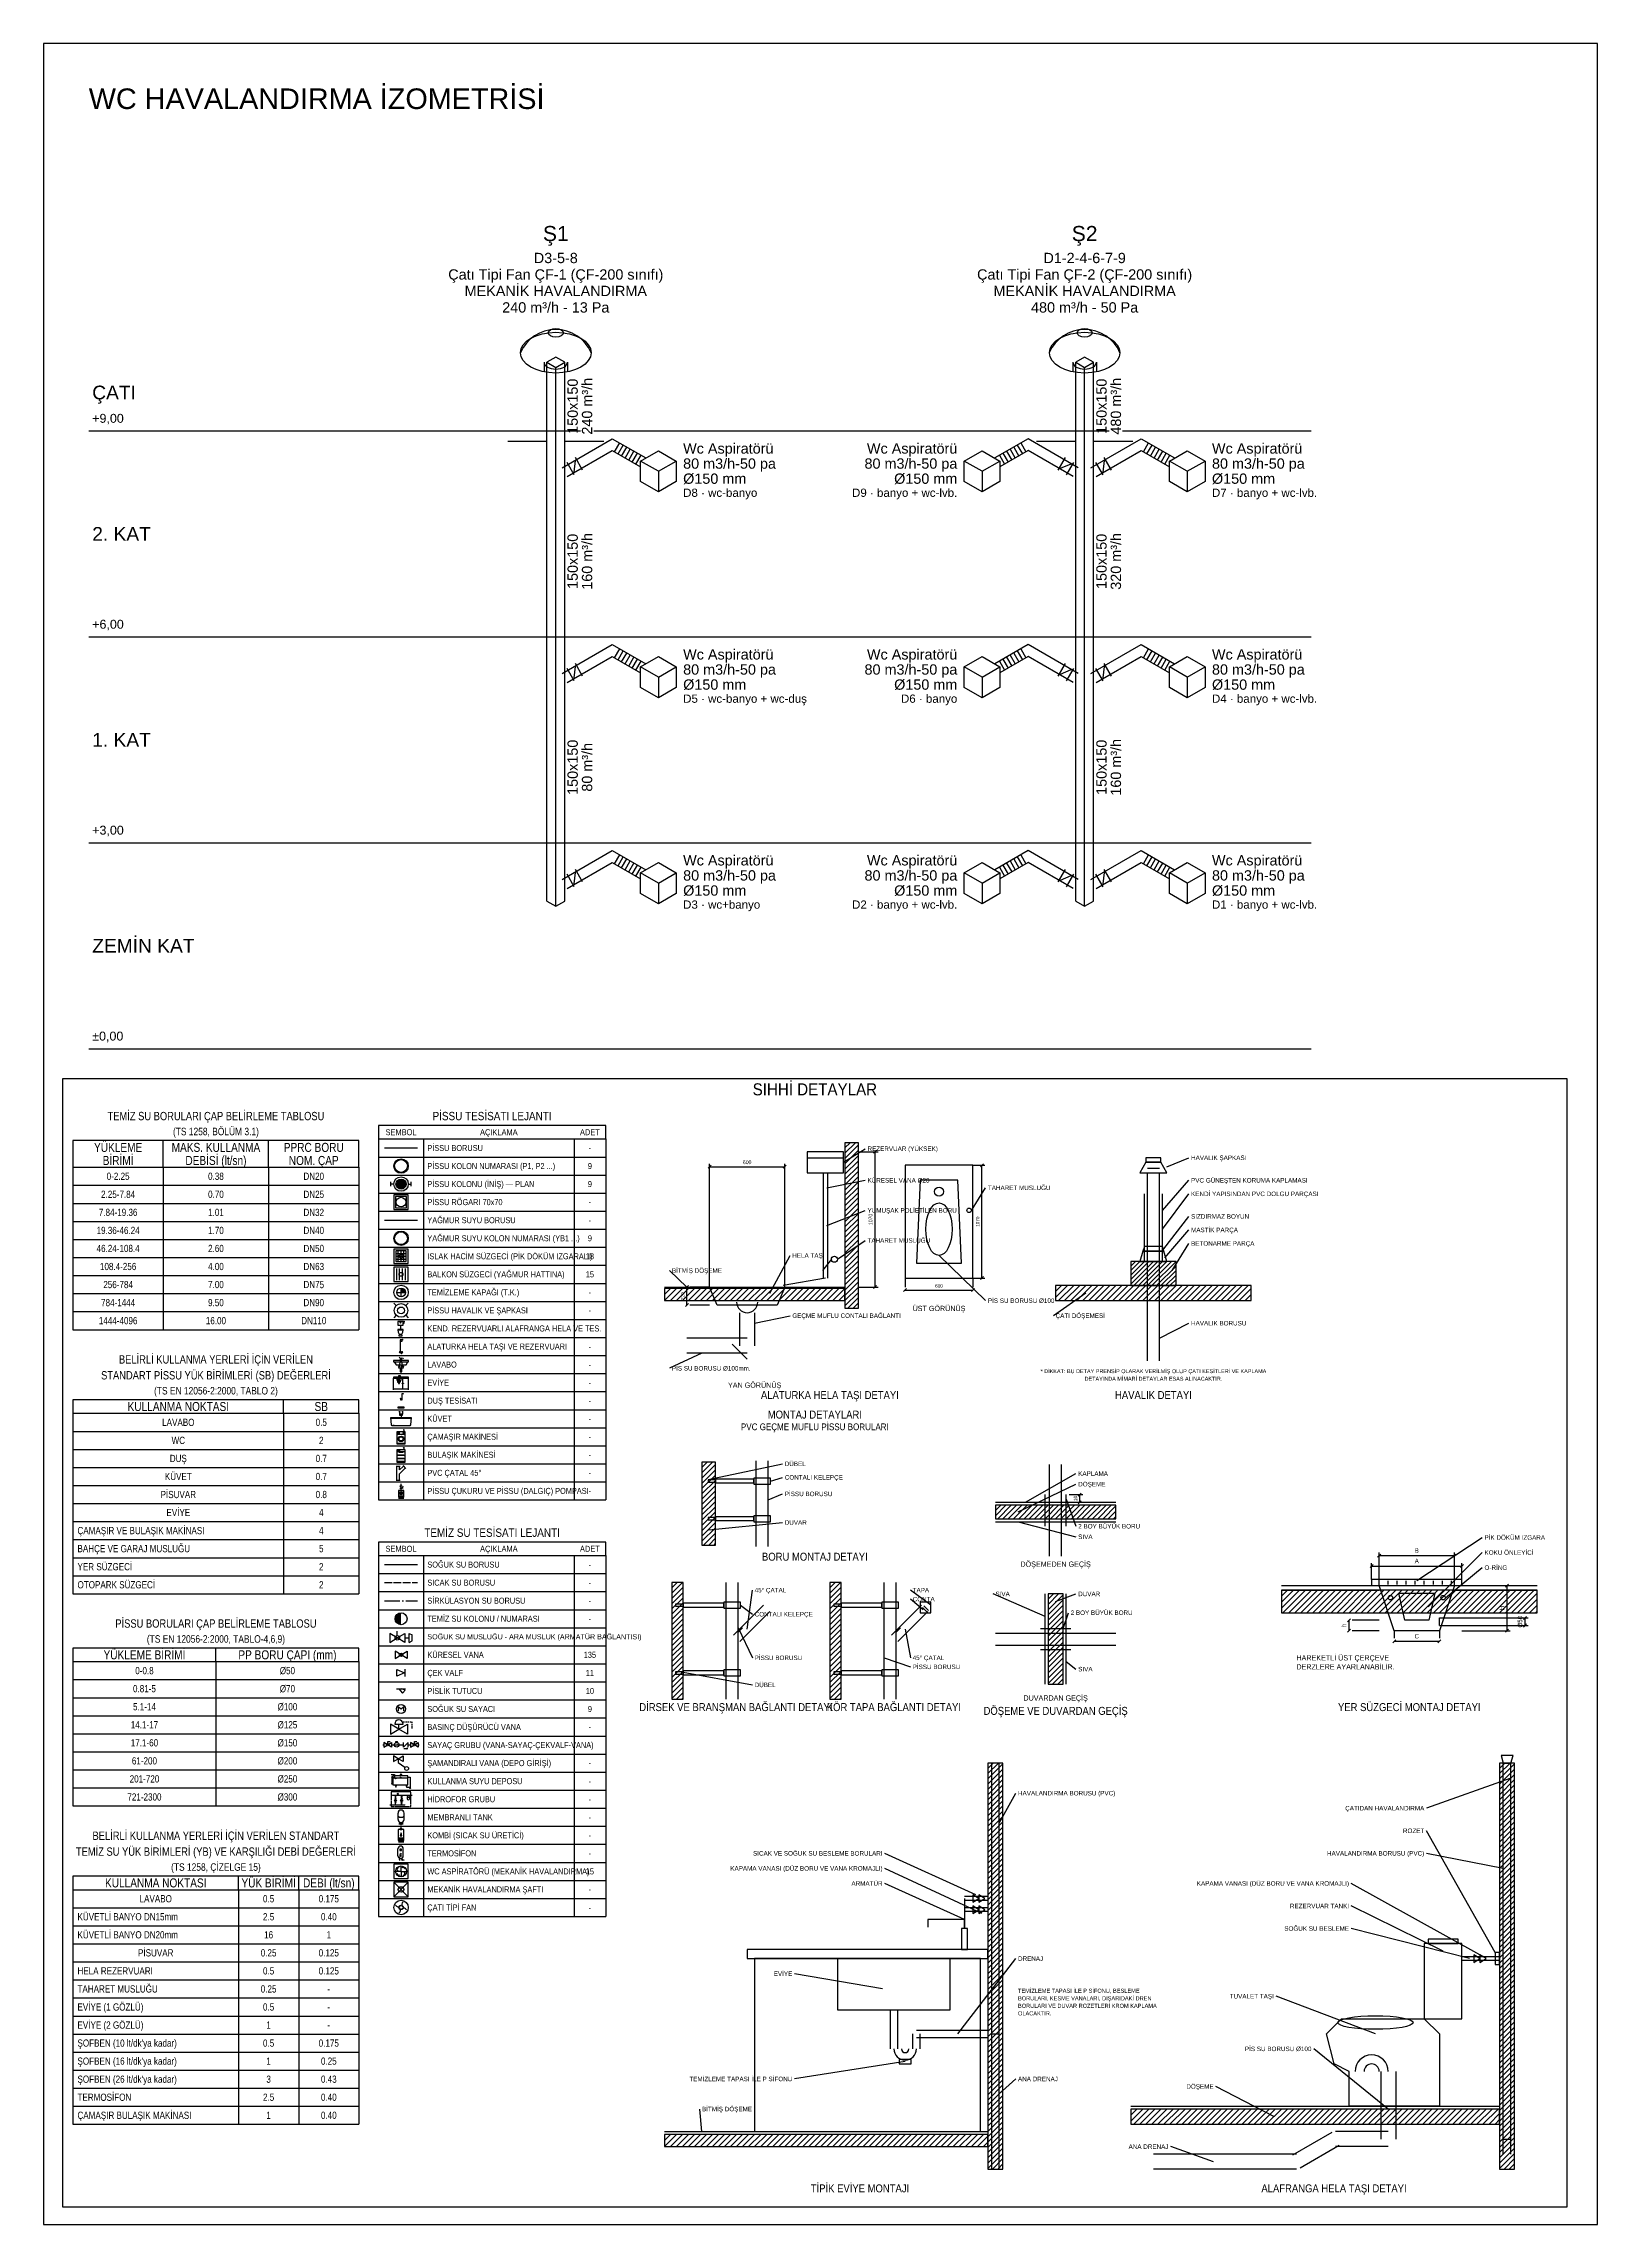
# Model space of a CAD drawing. Header units: centimetres. Extents: x 247352 to 270197, y -444050 to -441150.
# Drawn here: x 268132 to 270197, y -444050 to -441150 of the extents above; entities that cross this region are included whole.
import ezdxf
from ezdxf.enums import TextEntityAlignment as Align

# ---------------------------------------------------------------- set-up
doc = ezdxf.new("R2010")
doc.units = ezdxf.units.CM
doc.linetypes.add('DASHDOT', pattern=[3.556, 2.54, -0.508, 0, -0.508])
doc.linetypes.add('DASHED', pattern=[1.524, 1.27, -0.254])
for name, color, linetype in [('ROTAS-DETAY', 7, 'Continuous'), ('ROTAS-DETAY-BORU', 6, 'Continuous'), ('ROTAS-DETAY-OLCU', 3, 'Continuous'), ('ROTAS-DETAY-SU', 5, 'Continuous'), ('ROTAS-DETAY-TARAMA', 8, 'Continuous'), ('ROTAS-DETAY-YAZI', 7, 'Continuous'), ('ROTAS-LEJANT-SEMBOL', 7, 'Continuous'), ('ROTAS-MASKE', 7, 'CONTINUOUS'), ('ROTAS-PAFTA', 144, 'Continuous'), ('ROTAS-PAFTA-YAZI', 7, 'Continuous'), ('ROTAS-SIHHI-PIS-SU', 6, 'Continuous'), ('ROTAS-SIHHI-SICAK-SU', 1, 'DASHED'), ('ROTAS-SIHHI-SIRKULASYON', 31, 'DASHDOT'), ('ROTAS-SIHHI-SOGUK-SU', 5, 'Continuous'), ('ROTAS-SIHHI-YAGMUR', 3, 'Continuous'), ('ROTAS-TABLO', 7, 'Continuous'), ('ROTAS-TABLO-YAZI', 7, 'Continuous'), ('ROTAS-WC-HAV-CIHAZ', 4, 'CONTINUOUS'), ('ROTAS-WC-HAV-DOSEME', 8, 'CONTINUOUS'), ('ROTAS-WC-HAV-FLEX', 5, 'CONTINUOUS'), ('ROTAS-WC-HAV-KANAL', 5, 'CONTINUOUS'), ('ROTAS-WC-HAV-KAT', 8, 'DASHED'), ('ROTAS-WC-HAV-YAZI', 51, 'CONTINUOUS')]:
    doc.layers.add(name, color=color, linetype=linetype)
doc.styles.add('ROTAS', font='arial.ttf')
doc.styles.add('ROTAS-YAZI', font='arial.ttf')

msp = doc.modelspace()

# ---------------------------------------------------------------- texts
at = {"layer": 'ROTAS-DETAY-YAZI', "style": 'ROTAS', "width": 0.9}
msp.add_text('SIHHİ DETAYLAR', height=16, dxfattribs=at).set_placement((269157, -442532.6), align=Align.TOP_CENTER)
at = {"layer": 'ROTAS-DETAY-YAZI', "style": 'ROTAS'}
for s, height, width, p in [('REZERVUAR (YÜKSEK)', 6, 0.8, (269227, -442619.6)), ('HAVALIK ŞAPKASI', 6, 0.8, (269657, -442631.6)), ('KÜRESEL VANA Ø20', 6, 0.8, (269227, -442661.6)), ('TAHARET MUSLUĞU', 6, 0.8, (269387, -442671.6)), ('PVC GÜNEŞTEN KORUMA KAPLAMASI', 6, 0.8, (269657, -442661.6)), ('KENDİ YAPISINDAN PVC DOLGU PARÇASI', 6, 0.8, (269657, -442679.6)), ('YUMUŞAK POLİETİLEN BORU', 6, 0.8, (269227, -442701.6)), ('SIZDIRMAZ BOYUN', 6, 0.8, (269657, -442709.6)), ('TAHARET MUSLUĞU', 6, 0.8, (269227, -442741.6)), ('MASTİK PARÇA', 6, 0.8, (269657, -442727.6)), ('BETONARME PARÇA', 6, 0.8, (269657, -442745.6)), ('HELA TAŞI', 6, 0.8, (269127, -442761.6)), ('BİTMİŞ DÖŞEME', 6, 0.8, (268967, -442781.6)), ('PİS SU BORUSU Ø100', 6, 0.8, (269387, -442821.6)), ('GEÇME MUFLU CONTALI BAĞLANTI', 6, 0.8, (269127, -442841.6)), ('ÇATI DÖŞEMESİ', 6, 0.8, (269477, -442841.6)), ('HAVALIK BORUSU', 6, 0.8, (269657, -442851.6)), ('PİS SU BORUSU Ø100mm.', 6, 0.8, (268967, -442911.6)), ('CONTALI KELEPÇE', 6, 0.8, (269117, -443056.6)), ('DÜBEL', 6, 0.8, (269117, -443038.6)), ('KAPLAMA', 6, 0.8, (269507, -443051.6)), ('DÖŞEME', 6, 0.8, (269507, -443065.6)), ('PİSSU BORUSU', 6, 0.8, (269117, -443078.6)), ('DUVAR', 6, 0.8, (269117, -443116.6)), ('2 BOY BÜYÜK BORU', 6, 0.8, (269507, -443121.6)), ('SIVA', 6, 0.8, (269507, -443135.6)), ('PİK DÖKÜM IZGARA', 6, 0.8, (270047, -443136.6)), ('O-RİNG', 6, 0.8, (270047, -443176.6)), ('KOKU ÖNLEYİCİ', 6, 0.8, (270047, -443156.6)), ('45° ÇATAL', 6, 0.8, (269077, -443206.6)), ('TAPA', 6, 0.8, (269287, -443206.6)), ('CONTALI KELEPÇE', 6, 0.8, (269077, -443238.6)), ('CONTA', 6, 0.8, (269287, -443218.6)), ('SIVA', 6, 0.8, (269397, -443211.6)), ('2 BOY BÜYÜK BORU', 6, 0.8, (269497, -443236.6)), ('DUVAR', 6, 0.8, (269507, -443211.6)), ('PİSSU BORUSU', 6, 0.8, (269077, -443296.6)), ('45° ÇATAL', 6, 0.8, (269287, -443296.6)), ('HAREKETLİ ÜST ÇERÇEVE', 7, 0.85, (269797, -443296.6)), ('PİSSU BORUSU', 6, 0.8, (269287, -443308.6)), ('SIVA', 6, 0.8, (269507, -443311.6)), ('DERZLERE AYARLANABİLİR.', 7, 0.85, (269797, -443308.6)), ('DÜBEL', 6, 0.8, (269077, -443332.6)), ('HAVALANDIRMA BORUSU (PVC)', 6, 0.8, (269427, -443476.6)), ('DRENAJ', 6, 0.8, (269427, -443696.6)), ('ANA DRENAJ', 6, 0.8, (269427, -443856.6)), ('BİTMİŞ DÖŞEME', 6, 0.8, (269007, -443896.6))]:
    msp.add_text(s, height=height, dxfattribs=dict(at, width=width)).set_placement(p, align=Align.MIDDLE_LEFT)
for s, height, width, p in [('600', 5, 0.85, (269067, -442641.6)), ('600', 4.5, 0.85, (269322, -442805.6)), ('ÜST GÖRÜNÜŞ', 7, 0.85, (269322, -442837.6)), ('* DİKKAT: BU DETAY PRENSİP OLARAK VERİLMİŞ OLUP ÇATI KESİTLERİ VE KAPLAMA', 5.2, 0.8, (269607, -442919.6)), ('YAN GÖRÜNÜŞ', 7, 0.85, (269077, -442939.6)), ('ALATURKA HELA TAŞI DETAYI', 10.6, 0.85, (269177, -442955.6)), ('DETAYINDA MİMARİ DETAYLAR ESAS ALINACAKTIR.', 5.2, 0.8, (269607, -442929.6)), ('HAVALIK DETAYI', 10.6, 0.85, (269607, -442955.6)), ('MONTAJ DETAYLARI', 10.6, 0.85, (269157, -442981.6)), ('PVC GEÇME MUFLU PİSSU BORULARI', 9, 0.85, (269157, -442996.6)), ('BORU MONTAJ DETAYI', 10.6, 0.85, (269157, -443170.6)), ('DÖŞEMEDEN GEÇİŞ', 7, 0.85, (269477, -443177.6)), ('A', 6, 0.85, (269957, -443172.6)), ('B', 6, 0.85, (269957, -443158.6)), ('C', 6, 0.85, (269957, -443272.6)), ('DUVARDAN GEÇİŞ', 7, 0.85, (269477, -443355.6)), ('DİRSEK VE BRANŞMAN BAĞLANTI DETAYI', 10.6, 0.85, (269052, -443370.6)), ('KÖR TAPA BAĞLANTI DETAYI', 10.6, 0.85, (269262, -443370.6)), ('DÖŞEME VE DUVARDAN GEÇİŞ', 10.6, 0.85, (269477, -443375.6)), ('YER SÜZGECİ MONTAJ DETAYI', 10.6, 0.85, (269947, -443370.6)), ('TİPİK EVİYE MONTAJI', 10.6, 0.85, (269217, -444010.6)), ('ALAFRANGA HELA TAŞI DETAYI', 10.6, 0.85, (269847, -444010.6))]:
    msp.add_text(s, height=height, dxfattribs=dict(at, width=width)).set_placement(p, align=Align.BOTTOM_CENTER)
at = {"layer": 'ROTAS-DETAY-YAZI', "style": 'ROTAS', "width": 0.85}
for s, height, p in [('1070', 5, (269235, -442713.6)), ('1070', 4.5, (269377, -442716.6)), ('220', 4.5, (268985, -442815.6)), ('10', 4.5, (269507, -443084.6)), ('H', 6, (270075, -443230.6)), ('h', 6, (269865, -443253.6)), ('Ø50', 6, (270099, -443248.6))]:
    msp.add_text(s, height=height, rotation=90, dxfattribs=at).set_placement(p, align=Align.BOTTOM_CENTER)
at = {"layer": 'ROTAS-DETAY-YAZI', "style": 'ROTAS', "width": 0.8}
for s, p in [('ÇATIDAN HAVALANDIRMA', (269967, -443496.6)), ('ROZET', (269967, -443526.6)), ('SICAK VE SOĞUK SU BESLEME BORULARI', (269247, -443556.6)), ('HAVALANDIRMA BORUSU (PVC)', (269967, -443556.6)), ('KAPAMA VANASI (DÜZ BORU VE VANA KROMAJLI)', (269247, -443576.6)), ('ARMATÜR', (269247, -443596.6)), ('KAPAMA VANASI (DÜZ BORU VE VANA KROMAJLI)', (269867, -443596.6)), ('REZERVUAR TANKI', (269867, -443626.6)), ('SOĞUK SU BESLEME', (269867, -443656.6)), ('EVİYE', (269127, -443716.6)), ('TUVALET TAŞI', (269767, -443746.6)), ('PİS SU BORUSU Ø100', (269817, -443816.6)), ('TEMİZLEME TAPASI İLE P SİFONU', (269127, -443856.6)), ('DÖŞEME', (269687, -443866.6)), ('ANA DRENAJ', (269627, -443946.6))]:
    msp.add_text(s, height=6, dxfattribs=at).set_placement(p, align=Align.MIDDLE_RIGHT)
at = {"layer": 'ROTAS-DETAY-YAZI', "style": 'ROTAS', "width": 0.85}
for s, p in [('TEMİZLEME TAPASI İLE P SİFONU, BESLEME', (269427, -443736.6)), ('BORULARI, KESME VANALARI, DIŞARIDAKİ DREN', (269427, -443746.6)), ('BORULARI VE DUVAR ROZETLERİ KROM KAPLAMA', (269427, -443756.6)), ('OLACAKTIR.', (269427, -443766.6))]:
    msp.add_text(s, height=5.5, dxfattribs=at).set_placement(p, align=Align.TOP_LEFT)
at = {"layer": 'ROTAS-TABLO-YAZI', "style": 'ROTAS'}
for s, height, width, p in [('TEMİZ SU BORULARI ÇAP BELİRLEME TABLOSU', 11.1, 0.8, (268361, -442570.6)), ('PİSSU TESİSATI LEJANTI', 11.1, 0.85, (268728, -442570.6)), ('(TS 1258, BÖLÜM 3.1)', 9.99, 0.8, (268361, -442591.7)), ('STANDART PİSSU YÜK BİRİMLERİ (SB) DEĞERLERİ', 11.1, 0.8, (268361, -442915.3)), ('BELİRLİ KULLANMA YERLERİ İÇİN VERİLEN', 11.1, 0.8, (268361, -442894.2)), ('(TS EN 12056-2:2000, TABLO 2)', 9.99, 0.8, (268361, -442936.4)), ('TEMİZ SU TESİSATI LEJANTI', 11.1, 0.85, (268728, -443124.6)), ('PİSSU BORULARI ÇAP BELİRLEME TABLOSU', 11.1, 0.8, (268361, -443245.4)), ('(TS EN 12056-2:2000, TABLO-4,6,9)', 9.99, 0.8, (268361, -443266.5)), ('BELİRLİ KULLANMA YERLERİ İÇİN VERİLEN STANDART', 11.1, 0.8, (268361, -443527.6)), ('TEMİZ SU YÜK BİRİMLERİ (YB) VE KARŞILIĞI DEBİ DEĞERLERİ', 11.1, 0.8, (268361, -443548.7)), ('(TS 1258, ÇİZELGE 15)', 9.99, 0.8, (268361, -443569.8))]:
    msp.add_text(s, height=height, dxfattribs=dict(at, width=width)).set_placement(p, align=Align.TOP_CENTER)
for s, height, width, p in [('SEMBOL', 8, 0.85, (268607, -442597.6)), ('AÇIKLAMA', 8, 0.85, (268737, -442597.6)), ('ADET', 8, 0.85, (268858, -442597.6)), ('YÜKLEME', 12, 0.8, (268231, -442617.8)), ('BİRİMİ', 12, 0.8, (268231, -442635.2)), ('MAKS. KULLANMA', 12, 0.8, (268361, -442617.8)), ('DEBİSİ (lt/sn)', 12, 0.8, (268361, -442635.2)), ('PPRC BORU', 12, 0.8, (268491, -442617.8)), ('-', 8, 0.85, (268858, -442618.6)), ('0-2.25', 9.6, 0.8, (268231, -442656.2)), ('0.38', 9.6, 0.8, (268361, -442656.2)), ('NOM. ÇAP', 12, 0.8, (268491, -442635.2)), ('DN20', 9.6, 0.8, (268491, -442656.2)), ('9', 8, 0.85, (268858, -442642.6)), ('2.25-7.84', 9.6, 0.8, (268231, -442680.2)), ('0.70', 9.6, 0.8, (268361, -442680.2)), ('DN25', 9.6, 0.8, (268491, -442680.2)), ('9', 8, 0.85, (268858, -442666.6)), ('7.84-19.36', 9.6, 0.8, (268231, -442704.2)), ('1.01', 9.6, 0.8, (268361, -442704.2)), ('DN32', 9.6, 0.8, (268491, -442704.2)), ('-', 8, 0.85, (268858, -442690.6)), ('19.36-46.24', 9.6, 0.8, (268231, -442728.2)), ('1.70', 9.6, 0.8, (268361, -442728.2)), ('DN40', 9.6, 0.8, (268491, -442728.2)), ('9', 8, 0.85, (268858, -442738.6)), ('-', 8, 0.85, (268858, -442714.6)), ('46.24-108.4', 9.6, 0.8, (268231, -442752.2)), ('108.4-256', 9.6, 0.8, (268231, -442776.2)), ('4.00', 9.6, 0.8, (268361, -442776.2)), ('2.60', 9.6, 0.8, (268361, -442752.2)), ('DN50', 9.6, 0.8, (268491, -442752.2)), ('DN63', 9.6, 0.8, (268491, -442776.2)), ('18', 8, 0.85, (268858, -442762.6)), ('256-784', 9.6, 0.8, (268231, -442800.2)), ('7.00', 9.6, 0.8, (268361, -442800.2)), ('DN75', 9.6, 0.8, (268491, -442800.2)), ('15', 8, 0.85, (268858, -442786.6)), ('784-1444', 9.6, 0.8, (268231, -442824.2)), ('9.50', 9.6, 0.8, (268361, -442824.2)), ('DN90', 9.6, 0.8, (268491, -442824.2)), ('-', 8, 0.85, (268858, -442810.6)), ('1444-4096', 9.6, 0.8, (268231, -442848.2)), ('16.00', 9.6, 0.8, (268361, -442848.2)), ('DN110', 9.6, 0.8, (268491, -442848.2)), ('-', 8, 0.85, (268858, -442834.6)), ('-', 8, 0.85, (268858, -442858.6)), ('-', 8, 0.85, (268858, -442882.6)), ('-', 8, 0.85, (268858, -442906.6)), ('-', 8, 0.85, (268858, -442930.6)), ('KULLANMA NOKTASI', 12, 0.8, (268311, -442962.4)), ('SB', 12, 0.8, (268501, -442962.4)), ('-', 8, 0.85, (268858, -442954.6)), ('LAVABO', 9.6, 0.8, (268311, -442983.4)), ('WC', 9.6, 0.8, (268311, -443007.4)), ('0.5', 9.6, 0.8, (268501, -442983.4)), ('2', 9.6, 0.8, (268501, -443007.4)), ('-', 8, 0.85, (268858, -442978.6)), ('-', 8, 0.85, (268858, -443002.6)), ('DUŞ', 9.6, 0.8, (268311, -443031.4)), ('0.7', 9.6, 0.8, (268501, -443031.4)), ('-', 8, 0.85, (268858, -443026.6)), ('KÜVET', 9.6, 0.8, (268311, -443055.4)), ('0.7', 9.6, 0.8, (268501, -443055.4)), ('-', 8, 0.85, (268858, -443050.6)), ('PİSUVAR', 9.6, 0.8, (268311, -443079.4)), ('0.8', 9.6, 0.8, (268501, -443079.4)), ('-', 8, 0.85, (268858, -443074.6)), ('EVİYE', 9.6, 0.8, (268311, -443103.4)), ('4', 9.6, 0.8, (268501, -443103.4)), ('4', 9.6, 0.8, (268501, -443127.4)), ('5', 9.6, 0.8, (268501, -443151.4)), ('SEMBOL', 8, 0.85, (268607, -443151.6)), ('AÇIKLAMA', 8, 0.85, (268737, -443151.6)), ('ADET', 8, 0.85, (268858, -443151.6)), ('2', 9.6, 0.8, (268501, -443175.4)), ('-', 8, 0.85, (268858, -443172.6)), ('2', 9.6, 0.8, (268501, -443199.4)), ('-', 8, 0.85, (268858, -443196.6)), ('-', 8, 0.85, (268858, -443220.6)), ('-', 8, 0.85, (268858, -443244.6)), ('YÜKLEME BİRİMİ', 12, 0.8, (268266, -443292.6)), ('PP BORU ÇAPI (mm)', 12, 0.8, (268456, -443292.6)), ('135', 8, 0.85, (268858, -443292.6)), ('-', 8, 0.85, (268858, -443268.6)), ('0-0.8', 9.6, 0.8, (268266, -443313.6)), ('Ø50', 9.6, 0.8, (268456, -443313.6)), ('11', 8, 0.85, (268858, -443316.6)), ('0.81-5', 9.6, 0.8, (268266, -443337.6)), ('Ø70', 9.6, 0.8, (268456, -443337.6)), ('10', 8, 0.85, (268858, -443340.6)), ('14.1-17', 9.6, 0.8, (268266, -443385.6)), ('5.1-14', 9.6, 0.8, (268266, -443361.6)), ('Ø100', 9.6, 0.8, (268456, -443361.6)), ('Ø125', 9.6, 0.8, (268456, -443385.6)), ('9', 8, 0.85, (268858, -443364.6)), ('17.1-60', 9.6, 0.8, (268266, -443409.6)), ('Ø150', 9.6, 0.8, (268456, -443409.6)), ('-', 8, 0.85, (268858, -443388.6)), ('61-200', 9.6, 0.8, (268266, -443433.6)), ('Ø200', 9.6, 0.8, (268456, -443433.6)), ('-', 8, 0.85, (268858, -443412.6)), ('-', 8, 0.85, (268858, -443436.6)), ('201-720', 9.6, 0.8, (268266, -443457.6)), ('Ø250', 9.6, 0.8, (268456, -443457.6)), ('-', 8, 0.85, (268858, -443460.6)), ('721-2300', 9.6, 0.8, (268266, -443481.6)), ('Ø300', 9.6, 0.8, (268456, -443481.6)), ('-', 8, 0.85, (268858, -443484.6)), ('-', 8, 0.85, (268858, -443508.6)), ('-', 8, 0.85, (268858, -443532.6)), ('15', 8, 0.85, (268858, -443580.6)), ('-', 8, 0.85, (268858, -443556.6)), ('KULLANMA NOKTASI', 12, 0.8, (268281, -443595.9)), ('LAVABO', 9.6, 0.8, (268281, -443616.9)), ('YÜK BİRİMİ', 12, 0.8, (268431, -443595.9)), ('0.5', 9.6, 0.8, (268431, -443616.9)), ('DEBİ (lt/sn)', 12, 0.8, (268511, -443595.9)), ('0.175', 9.6, 0.8, (268511, -443616.9)), ('-', 8, 0.85, (268858, -443604.6)), ('2.5', 9.6, 0.8, (268431, -443640.9)), ('0.40', 9.6, 0.8, (268511, -443640.9)), ('-', 8, 0.85, (268858, -443628.6)), ('16', 9.6, 0.8, (268431, -443664.9)), ('1', 9.6, 0.8, (268511, -443664.9)), ('PİSUVAR', 9.6, 0.8, (268281, -443688.9)), ('0.25', 9.6, 0.8, (268431, -443688.9)), ('0.125', 9.6, 0.8, (268511, -443688.9)), ('0.5', 9.6, 0.8, (268431, -443712.9)), ('0.125', 9.6, 0.8, (268511, -443712.9)), ('0.25', 9.6, 0.8, (268431, -443736.9)), ('0.5', 9.6, 0.8, (268431, -443760.9)), ('-', 9.6, 0.8, (268511, -443736.9)), ('1', 9.6, 0.8, (268431, -443784.9)), ('-', 9.6, 0.8, (268511, -443760.9)), ('-', 9.6, 0.8, (268511, -443784.9)), ('0.5', 9.6, 0.8, (268431, -443808.9)), ('0.175', 9.6, 0.8, (268511, -443808.9)), ('1', 9.6, 0.8, (268431, -443832.9)), ('0.25', 9.6, 0.8, (268511, -443832.9)), ('3', 9.6, 0.8, (268431, -443856.9)), ('0.43', 9.6, 0.8, (268511, -443856.9)), ('2.5', 9.6, 0.8, (268431, -443880.9)), ('1', 9.6, 0.8, (268431, -443904.9)), ('0.40', 9.6, 0.8, (268511, -443880.9)), ('0.40', 9.6, 0.8, (268511, -443904.9))]:
    msp.add_text(s, height=height, dxfattribs=dict(at, width=width)).set_placement(p, align=Align.MIDDLE_CENTER)
at = {"layer": 'ROTAS-TABLO-YAZI', "style": 'ROTAS', "width": 0.8}
for s, height, p in [('PİSSU BORUSU', 8, (268642, -442618.6)), ('PİSSU KOLON NUMARASI (P1, P2 ...)', 8, (268642, -442642.6)), ('PİSSU KOLONU (İNİŞ) — PLAN', 8, (268642, -442666.6)), ('PİSSU RÖGARI 70x70', 8, (268642, -442690.6)), ('YAĞMUR SUYU BORUSU', 8, (268642, -442714.6)), ('YAĞMUR SUYU KOLON NUMARASI (YB1 ...)', 8, (268642, -442738.6)), ('ISLAK HACİM SÜZGECİ (PİK DÖKÜM IZGARALI)', 8, (268642, -442762.6)), ('BALKON SÜZGECİ (YAĞMUR HATTINA)', 8, (268642, -442786.6)), ('TEMİZLEME KAPAĞI (T.K.)', 8, (268642, -442810.6)), ('PİSSU HAVALIK VE ŞAPKASI', 8, (268642, -442834.6)), ('KEND. REZERVUARLI ALAFRANGA HELA VE TES.', 8, (268642, -442858.6)), ('ALATURKA HELA TAŞI VE REZERVUARI', 8, (268642, -442882.6)), ('LAVABO', 8, (268642, -442906.6)), ('EVİYE', 8, (268642, -442930.6)), ('DUŞ TESİSATI', 8, (268642, -442954.6)), ('KÜVET', 8, (268642, -442978.6)), ('ÇAMAŞIR MAKİNESİ', 8, (268642, -443002.6)), ('BULAŞIK MAKİNESİ', 8, (268642, -443026.6)), ('PVC ÇATAL 45°', 8, (268642, -443050.6)), ('PİSSU ÇUKURU VE PİSSU (DALGIÇ) POMPASI', 8, (268642, -443074.6)), ('ÇAMAŞIR VE BULAŞIK MAKİNASI', 9.6, (268177, -443127.4)), ('BAHÇE VE GARAJ MUSLUĞU', 9.6, (268177, -443151.4)), ('YER SÜZGECİ', 9.6, (268177, -443175.4)), ('SOĞUK SU BORUSU', 8, (268642, -443172.6)), ('OTOPARK SÜZGECİ', 9.6, (268177, -443199.4)), ('SICAK SU BORUSU', 8, (268642, -443196.6)), ('SİRKÜLASYON SU BORUSU', 8, (268642, -443220.6)), ('TEMİZ SU KOLONU / NUMARASI', 8, (268642, -443244.6)), ('SOĞUK SU MUSLUĞU - ARA MUSLUK (ARMATÜR BAĞLANTISI)', 6.8, (268642, -443268.6)), ('KÜRESEL VANA', 8, (268642, -443292.6)), ('ÇEK VALF', 8, (268642, -443316.6)), ('PİSLİK TUTUCU', 8, (268642, -443340.6)), ('SOĞUK SU SAYACI', 8, (268642, -443364.6)), ('SAYAÇ GRUBU (VANA-SAYAÇ-ÇEKVALF-VANA)', 8, (268642, -443412.6)), ('BASINÇ DÜŞÜRÜCÜ VANA', 8, (268642, -443388.6)), ('ŞAMANDIRALI VANA (DEPO GİRİŞİ)', 8, (268642, -443436.6)), ('KULLANMA SUYU DEPOSU', 8, (268642, -443460.6)), ('HİDROFOR GRUBU', 8, (268642, -443484.6)), ('MEMBRANLI TANK', 8, (268642, -443508.6)), ('TERMOSİFON', 8, (268642, -443556.6)), ('KOMBİ (SICAK SU ÜRETİCİ)', 8, (268642, -443532.6)), ('WC ASPİRATÖRÜ (MEKANİK HAVALANDIRMA)', 8, (268642, -443580.6)), ('MEKANİK HAVALANDIRMA ŞAFTI', 8, (268642, -443604.6)), ('KÜVETLİ BANYO DN15mm', 9.6, (268177, -443640.9)), ('ÇATI TİPİ FAN', 8, (268642, -443628.6)), ('KÜVETLİ BANYO DN20mm', 9.6, (268177, -443664.9)), ('HELA REZERVUARI', 9.6, (268177, -443712.9)), ('TAHARET MUSLUĞU', 9.6, (268177, -443736.9)), ('EVİYE (1 GÖZLÜ)', 9.6, (268177, -443760.9)), ('EVİYE (2 GÖZLÜ)', 9.6, (268177, -443784.9)), ("ŞOFBEN (10 lt/dk'ya kadar)", 9.6, (268177, -443808.9)), ("ŞOFBEN (16 lt/dk'ya kadar)", 9.6, (268177, -443832.9)), ('TERMOSİFON', 9.6, (268177, -443880.9)), ("ŞOFBEN (26 lt/dk'ya kadar)", 9.6, (268177, -443856.9)), ('ÇAMAŞIR BULAŞIK MAKİNASI', 9.6, (268177, -443904.9))]:
    msp.add_text(s, height=height, dxfattribs=at).set_placement(p, align=Align.MIDDLE_LEFT)

# ---------------------------------------------------------------- blocks, each defined once
blk = doc.blocks.new('ROTAS-S2-KOLON-NO')
at = {"color": 1}
for radius in [27.5, 24.5]:
    blk.add_circle((0, 0), radius, dxfattribs=at)
at = {"color": 6, "style": 'ROTAS-YAZI', "width": 0.8}
blk.add_attdef('NO', text='', height=20, dxfattribs=at).set_placement((0, 0), align=Align.MIDDLE_CENTER)
blk = doc.blocks.new('ROTAS-S2-PIS-KOLON')
h = blk.add_hatch(color=6)
edge = h.paths.add_edge_path()
edge.add_arc((0, 0), 7, 0, 360)
at = {"color": 30}
for p, q in [((-10, 0), (-14, 0)), ((10, 0), (14, 0))]:
    blk.add_line(p, q, dxfattribs=at)
at = {"color": 1}
for points in [[(-14, -3), (-14, 3)], [(14, -3), (14, 3)]]:
    blk.add_lwpolyline(points, dxfattribs=at)
at = {"color": 30}
blk.add_circle((0, 0), 10, dxfattribs=at)
at = {"color": 6}
blk.add_circle((0, 0), 7, dxfattribs=at)
at = {"style": 'ROTAS-YAZI', "flags": 1}
blk.add_attdef('NO', (0, 0), '', height=5, dxfattribs=at)
blk = doc.blocks.new('ROTAS-SB-ROGAR')
for points in [[(-45, -45), (45, -45), (45, 45), (-45, 45)], [(-35, -35), (35, -35), (35, 35), (-35, 35)]]:
    blk.add_lwpolyline(points, close=True)
blk.add_circle((0, 0), 30)
at = {"style": 'ROTAS'}
for tag, p, height in [('NO', (47, 1), 10), ('CAP', (47, -11), 8)]:
    blk.add_attdef(tag, p, '', height=height, dxfattribs=at)
blk = doc.blocks.new('ROTAS-S2-KOLON-NO-YAGMUR')
at = {"color": 1}
for radius in [27.5, 24.5]:
    blk.add_circle((0, 0), radius, dxfattribs=at)
at = {"color": 3, "style": 'ROTAS-YAZI', "width": 0.8}
blk.add_attdef('NO', text='', height=20, dxfattribs=at).set_placement((0, 0), align=Align.MIDDLE_CENTER)
blk = doc.blocks.new('ROTAS-S2-YER-SUZGECI')
for p, q in [((-5.5, 3), (5.5, 3)), ((-5.5, 0), (5.5, 0)), ((-3, -5.5), (-3, 5.5)), ((0, -5.5), (0, 5.5)), ((3, -5.5), (3, 5.5)), ((-5.5, -3), (5.5, -3))]:
    blk.add_line(p, q)
for points in [[(-7.5, -7.5), (7.5, -7.5), (7.5, 7.5), (-7.5, 7.5)], [(-5.5, -5.5), (5.5, -5.5), (5.5, 5.5), (-5.5, 5.5)]]:
    blk.add_lwpolyline(points, close=True)
blk.add_circle((0, 0), 2)
blk = doc.blocks.new('ROTAS-S2-BALKON-SUZGECI')
for p, q in [((-4.5, -6), (-4.5, 6)), ((-1.5, -6), (-1.5, 6)), ((1.5, -6), (1.5, 6)), ((4.5, -6), (4.5, 6))]:
    blk.add_line(p, q)
blk.add_lwpolyline([(-7.5, -7.5), (7.5, -7.5), (7.5, 7.5), (-7.5, 7.5)], close=True)
blk.add_circle((0, 0), 2)
blk = doc.blocks.new('ROTAS-SB-TEMIZLEME-KAPAGI')
h = blk.add_hatch(color=256)
h.dxf.hatch_style = 1
h.paths.add_polyline_path([(0, 0), (3, 0), (3, 0.5), (2.8, 1), (2.6, 1.5), (2.3, 1.9), (1.9, 2.3), (1.5, 2.6), (1, 2.8), (0.5, 3), (0, 3)])
for p, q in [((-3, 0), (3, 0)), ((0, -3), (0, 3))]:
    blk.add_line(p, q)
for radius in [5, 3]:
    blk.add_circle((0, 0), radius)
at = {"style": 'ROTAS'}
for tag, p, height in [('NO', (7, 1), 10), ('CAP', (7, -11), 8)]:
    blk.add_attdef(tag, p, '', height=height, dxfattribs=at)
blk = doc.blocks.new('ROTAS-SB-HAVALIK')
for p, q in [((-4.2, 4.2), (-6.4, 6.4)), ((4.2, 4.2), (6.4, 6.4)), ((-4.2, -4.2), (-6.4, -6.4)), ((4.2, -4.2), (6.4, -6.4))]:
    blk.add_line(p, q)
for radius in [6, 3]:
    blk.add_circle((0, 0), radius)
at = {"style": 'ROTAS'}
for tag, p, height in [('NO', (8.4, 1), 10), ('CAP', (8.4, -11), 8)]:
    blk.add_attdef(tag, p, '', height=height, dxfattribs=at)
blk = doc.blocks.new('ROTAS-KS-KLOZET')
blk.add_line((0, 72), (0, 43))
for points in [[(-19, 40), (19, 40), (19, 43), (-19, 43)], [(-18, 72), (18, 72), (18, 98), (-18, 98)], [(22.2, 100), (25.8, 100), (24, 97)], [(22.2, 94), (25.8, 94), (24, 97)]]:
    blk.add_lwpolyline(points, close=True)
for points in [[(-18, 40), (-16, 24), (-10, 10), (10, 10), (16, 24), (18, 40)], [(-10, 10), (-12, 0), (12, 0), (10, 10)], [(24, 94), (24, 85), (18, 85)]]:
    blk.add_lwpolyline(points)
for centre, radius in [((0, 90), 2.5), ((24, 97), 0.9)]:
    blk.add_circle(centre, radius)
at = {"style": 'ROTAS'}
for tag, p, height in [('CAP', (27.8, 39), 8), ('NO', (27.8, 51), 10)]:
    blk.add_attdef(tag, p, '', height=height, dxfattribs=at)
blk = doc.blocks.new('ROTAS-KS-HELA')
for p, q in [((-30, 0), (30, 0)), ((-12, 170), (-12, 0)), ((0, -12), (0, -24)), ((12, -24), (12, -20))]:
    blk.add_line(p, q)
for points in [[(-30, 0), (-24, -12), (24, -12), (30, 0)], [(22, 194), (22, 188), (16, 188)], [(16, 188), (20, 186)]]:
    blk.add_lwpolyline(points)
for points in [[(-22, 0), (-10, 0), (-10, 1.8), (-22, 1.8)], [(-16, 170), (16, 170), (16, 192), (-16, 192)], [(10, 0), (22, 0), (22, 1.8), (10, 1.8)], [(20.2, 200), (23.8, 200), (22, 197)], [(20.2, 194), (23.8, 194), (22, 197)]]:
    blk.add_lwpolyline(points, close=True)
blk.add_circle((22, 197), 0.9)
blk.add_arc((6, -24), 6, 180, 360)
at = {"style": 'ROTAS'}
for tag, p, height in [('CAP', (32, 74), 8), ('NO', (32, 86), 10)]:
    blk.add_attdef(tag, p, '', height=height, dxfattribs=at)
blk = doc.blocks.new('ROTAS-KS-LAVABO')
for p, q in [((-3, 94), (-7, 98)), ((-8, 56), (-2.5, 85)), ((0, 68), (0, 54)), ((8, 56), (2.5, 85))]:
    blk.add_line(p, q)
for points in [[(-3, 85), (3, 85), (3, 92), (-3, 92)], [(-30, 80), (30, 80), (30, 85), (-30, 85)], [(-9.8, 62), (-6.2, 62), (-8, 59)], [(-9.8, 56), (-6.2, 56), (-8, 59)], [(-3, 40), (3, 40), (3, 54), (-3, 54)], [(6.2, 62), (9.8, 62), (8, 59)], [(6.2, 56), (9.8, 56), (8, 59)]]:
    blk.add_lwpolyline(points, close=True)
for points in [[(0, 92), (0, 96), (8, 95), (8, 93)], [(-27, 80), (-20, 68), (20, 68), (27, 80)]]:
    blk.add_lwpolyline(points)
for centre in [(-8, 59), (8, 59)]:
    blk.add_circle(centre, 0.9)
at = {"style": 'ROTAS'}
for tag, p, height in [('CAP', (32, 58), 8), ('NO', (32, 70), 10)]:
    blk.add_attdef(tag, p, '', height=height, dxfattribs=at)
blk = doc.blocks.new('ROTAS-KS-EVIYE')
for p, q in [((-40, 0), (-40, 85)), ((-40, 8), (70, 8)), ((-8, 56), (-2, 90)), ((0, 70), (0, 58)), ((8, 56), (2, 90)), ((28, 8), (28, 85)), ((70, 0), (70, 85))]:
    blk.add_line(p, q)
for points in [[(-40, 85), (70, 85), (70, 90), (-40, 90)], [(-9.8, 62), (-6.2, 62), (-8, 59)], [(-9.8, 56), (-6.2, 56), (-8, 59)], [(-3, 45), (3, 45), (3, 58), (-3, 58)], [(-2.5, 90), (2.5, 90), (2.5, 96), (-2.5, 96)], [(6.2, 62), (9.8, 62), (8, 59)], [(6.2, 56), (9.8, 56), (8, 59)]]:
    blk.add_lwpolyline(points, close=True)
for points in [[(-18, 85), (-15, 70), (15, 70), (18, 85)], [(0, 96), (0, 104), (10, 102), (10, 99)]]:
    blk.add_lwpolyline(points)
for centre, radius in [((-8, 59), 0.9), ((8, 59), 0.9), ((24, 46), 1.2), ((32, 46), 1.2)]:
    blk.add_circle(centre, radius)
at = {"style": 'ROTAS'}
for tag, p, height in [('CAP', (72, 41), 8), ('NO', (72, 53), 10)]:
    blk.add_attdef(tag, p, '', height=height, dxfattribs=at)
blk = doc.blocks.new('ROTAS-KS-DUS')
for p, q in [((-37, 5), (37, 5)), ((-8, 122), (-8, 114)), ((0, 108), (0, 104)), ((8, 122), (8, 114)), ((12, 111), (16, 111)), ((16, 100), (16, 190))]:
    blk.add_line(p, q)
for points in [[(-40, 0), (40, 0), (40, 8), (-40, 8)], [(-9.8, 128), (-6.2, 128), (-8, 125)], [(-9.8, 122), (-6.2, 122), (-8, 125)], [(-8, 108), (8, 108), (8, 114), (-8, 114)], [(6.2, 128), (9.8, 128), (8, 125)], [(6.2, 122), (9.8, 122), (8, 125)]]:
    blk.add_lwpolyline(points, close=True)
blk.add_lwpolyline([(16, 190), (26, 190), (30, 186), (22, 182), (26, 190)])
for centre in [(-8, 125), (8, 125)]:
    blk.add_circle(centre, 0.9)
at = {"style": 'ROTAS'}
for tag, p, height in [('CAP', (42, 84), 8), ('NO', (42, 96), 10)]:
    blk.add_attdef(tag, p, '', height=height, dxfattribs=at)
blk = doc.blocks.new('ROTAS-KS-KUVET')
for p, q in [((-55, 41), (55, 41)), ((-8, 72), (-8, 64)), ((8, 72), (8, 64))]:
    blk.add_line(p, q)
for points in [[(-55, 45), (55, 45), (52, 6), (47, 0), (-47, 0), (-52, 6)], [(-9.8, 78), (-6.2, 78), (-8, 75)], [(-9.8, 72), (-6.2, 72), (-8, 75)], [(-8, 58), (8, 58), (8, 64), (-8, 64)], [(6.2, 78), (9.8, 78), (8, 75)], [(6.2, 72), (9.8, 72), (8, 75)]]:
    blk.add_lwpolyline(points, close=True)
for points in [[(-40, 6), (-40, 0)], [(0, 58), (0, 51), (5, 51)]]:
    blk.add_lwpolyline(points)
for centre in [(-8, 75), (8, 75)]:
    blk.add_circle(centre, 0.9)
at = {"style": 'ROTAS'}
for tag, p, height in [('CAP', (57, 28), 8), ('NO', (57, 40), 10)]:
    blk.add_attdef(tag, p, '', height=height, dxfattribs=at)
blk = doc.blocks.new('ROTAS-KS-CAMASIR-MAKINESI')
for p, q in [((-30, 70), (30, 70)), ((20, 96), (20, 85))]:
    blk.add_line(p, q)
for points in [[(-30, 0), (30, 0), (30, 85), (-30, 85)], [(-30, 0), (30, 0), (30, 4), (-30, 4)], [(-26, 74), (-10, 74), (-10, 81), (-26, 81)], [(18.2, 102), (21.8, 102), (20, 99)], [(18.2, 96), (21.8, 96), (20, 99)]]:
    blk.add_lwpolyline(points, close=True)
for centre, radius in [((0, 36), 19), ((0, 36), 14), ((18, 77.5), 3), ((20, 99), 0.9)]:
    blk.add_circle(centre, radius)
at = {"style": 'ROTAS'}
for tag, p, height in [('CAP', (32, 40), 8), ('NO', (32, 52), 10)]:
    blk.add_attdef(tag, p, '', height=height, dxfattribs=at)
blk = doc.blocks.new('ROTAS-KS-BULASIK-MAKINESI')
for p, q in [((-30, 75), (30, 75)), ((-26, 48), (-23, 48)), ((-26, 24), (-23, 24)), ((-22, 48), (-22, 54)), ((-22, 24), (-22, 30)), ((-21, 48), (-18, 48)), ((-21, 24), (-18, 24)), ((-16, 48), (-13, 48)), ((-16, 24), (-13, 24)), ((-15, 70), (15, 70)), ((-14, 48), (-14, 54)), ((-14, 24), (-14, 30)), ((-11, 48), (-8, 48)), ((-11, 24), (-8, 24)), ((-6, 48), (-6, 54)), ((-6, 48), (-3, 48)), ((-6, 24), (-6, 30)), ((-6, 24), (-3, 24)), ((-1, 48), (2, 48)), ((-1, 24), (2, 24)), ((2, 48), (2, 54)), ((2, 24), (2, 30)), ((4, 48), (7, 48)), ((4, 24), (7, 24)), ((9, 48), (12, 48)), ((9, 24), (12, 24)), ((10, 48), (10, 54)), ((10, 24), (10, 30)), ((14, 48), (17, 48)), ((14, 24), (17, 24)), ((18, 48), (18, 54)), ((18, 24), (18, 30)), ((19, 48), (22, 48)), ((19, 24), (22, 24)), ((20, 96), (20, 85)), ((24, 48), (26, 48)), ((24, 24), (26, 24))]:
    blk.add_line(p, q)
for points in [[(-30, 0), (30, 0), (30, 85), (-30, 85)], [(-30, 0), (30, 0), (30, 4), (-30, 4)], [(-24, 78), (-8, 78), (-8, 82), (-24, 82)], [(18.2, 102), (21.8, 102), (20, 99)], [(18.2, 96), (21.8, 96), (20, 99)]]:
    blk.add_lwpolyline(points, close=True)
blk.add_circle((20, 99), 0.9)
at = {"style": 'ROTAS'}
for tag, p, height in [('CAP', (32, 40), 8), ('NO', (32, 52), 10)]:
    blk.add_attdef(tag, p, '', height=height, dxfattribs=at)
blk = doc.blocks.new('ROTAS-KS-PVC-CATAL')
for p, q in [((-4.2, 15), (4.2, 15)), ((-3, -15), (-3, 15)), ((3, 7.2), (11.3, 15.5)), ((3, 7.2), (3, 15)), ((3, -1.2), (15.5, 11.3)), ((16.4, 10.4), (10.4, 16.4)), ((-4.2, -15), (4.2, -15)), ((3, -15), (3, -1.2))]:
    blk.add_line(p, q)
at = {"style": 'ROTAS'}
for tag, p, height in [('NO', (18.4, 1.7), 10), ('CAP', (18.4, -10.3), 8)]:
    blk.add_attdef(tag, p, '', height=height, dxfattribs=at)
blk = doc.blocks.new('ROTAS-DH-DALGIC-POMPA')
h = blk.add_hatch(color=256)
h.dxf.hatch_style = 1
h.paths.add_polyline_path([(0, 17), (-4.3, 9.5), (4.3, 9.5)])
h = blk.add_hatch(color=256)
h.dxf.hatch_style = 1
h.paths.add_polyline_path([(5.8, 32), (5.4, 30.6), (6.1, 30.6)])
for p, q in [((-8, 4), (8, 4)), ((-6, 0), (-6, -3)), ((3.6, 25.4), (-3.6, 32.6)), ((3.6, 32.6), (-3.6, 32.6)), ((3.6, 25.4), (-3.6, 25.4)), ((0, 33), (0, 40)), ((0, 20), (0, 25)), ((5.8, 26), (5.8, 32)), ((6, 0), (6, -3)), ((-8, -3), (8, -3))]:
    blk.add_line(p, q)
for points in [[(-8, 0), (8, 0), (8, 20), (-8, 20)], [(0, 17), (-4.3, 9.5), (4.3, 9.5)], [(5.8, 32), (5.4, 30.6), (6.1, 30.6)]]:
    blk.add_lwpolyline(points, close=True)
blk.add_circle((0, 12), 5)
at = {"style": 'ROTAS'}
for tag, p, height in [('CAP', (10, 7.5), 8), ('NO', (10, 19.5), 10)]:
    blk.add_attdef(tag, p, '', height=height, dxfattribs=at)
blk = doc.blocks.new('ROTAS-SB-KOLON-TEMIZ')
h = blk.add_hatch(color=256)
h.dxf.hatch_style = 1
h.paths.add_polyline_path([(0, 0), (0, 4), (-1, 3.9), (-2, 3.5), (-2.8, 2.8), (-3.5, 2), (-3.9, 1), (-4, 0), (-3.9, -1), (-3.5, -2), (-2.8, -2.8), (-2, -3.5), (-1, -3.9), (0, -4)])
blk.add_circle((0, 0), 4)
at = {"style": 'ROTAS'}
for tag, p, height in [('NO', (6, 1), 10), ('CAP', (6, -11), 8)]:
    blk.add_attdef(tag, p, '', height=height, dxfattribs=at)
blk = doc.blocks.new('ROTAS-SB-ARMATUR-SU')
for p, q in [((-5, 1.5), (-5, 4.5)), ((0, 0), (3, 0)), ((3, -3), (3, 3)), ((3, 3), (5, 2)), ((5, -2), (5, 2)), ((3, -3), (5, -2))]:
    blk.add_line(p, q)
for points in [[(-10, 3), (-10, -3), (-5, 0)], [(0, 3), (0, -3), (-5, 0)]]:
    blk.add_lwpolyline(points, close=True)
blk.add_circle((-5, 0), 1.5)
at = {"style": 'ROTAS'}
for tag, p, height in [('NO', (7, 1.75), 10), ('CAP', (7, -10.25), 8)]:
    blk.add_attdef(tag, p, '', height=height, dxfattribs=at)
blk = doc.blocks.new('ROTAS-S2-KURESEL-VANA')
blk.add_lwpolyline([(-4, -2.5), (4, 2.5), (4, -2.5), (-4, 2.5)], close=True)
blk.add_circle((0, 0), 1.2)
blk = doc.blocks.new('ROTAS-S2-CEKVALF')
blk.add_line((2.6, -2.4), (2.6, 2.4))
blk.add_lwpolyline([(-3, -2.2), (-3, 2.2), (2, 0)], close=True)
blk = doc.blocks.new('ROTAS-S2-PISLIK-TUTUCU')
for points in [[(-3, 0), (3, 0)], [(-1.5, 0), (1, -2.8), (2.8, -1), (0.5, 0)]]:
    blk.add_lwpolyline(points)
blk = doc.blocks.new('ROTAS-S2-SU-OLCER')
blk.add_lwpolyline([(-1.6, -1.2), (-1.6, 1.4), (0, 0), (1.6, 1.4), (1.6, -1.2)])
blk.add_circle((0, 0), 3)
blk = doc.blocks.new('ROTAS-SB-BASINC-DUSURUCU')
for p, q in [((-5, 6), (5, 6)), ((0, 0), (0, 6)), ((5, 8.5), (6.6, 8.5)), ((7.6, 8.5), (9.2, 8.5)), ((10.2, 8.5), (11.8, 8.5)), ((12.8, 8.5), (14.4, 8.5)), ((15, 8.5), (15, 6.9)), ((15, 5.9), (15, 4.3)), ((15, 3.3), (15, 1.7)), ((15, 0.7), (15, 0.5))]:
    blk.add_line(p, q)
for points in [[(-10, 6), (-10, -6), (0, 0)], [(10, 6), (10, -6), (0, 0)]]:
    blk.add_lwpolyline(points, close=True)
blk.add_arc((0, 6), 5, 0, 180)
at = {"style": 'ROTAS'}
for tag, p, height in [('NO', (17, 3.5), 10), ('CAP', (17, -8.5), 8)]:
    blk.add_attdef(tag, p, '', height=height, dxfattribs=at)
blk = doc.blocks.new('ROTAS-KS-SAYAC-GRUBU')
h = blk.add_hatch(color=256)
h.dxf.hatch_style = 1
h.paths.add_polyline_path([(39, 0), (36.6, 0.6), (36.6, -0.6)])
h = blk.add_hatch(color=256)
h.dxf.hatch_style = 1
h.paths.add_polyline_path([(63, -9.6), (60.6, -9), (60.6, -10.2)])
for p, q in [((0, 0), (2, 0)), ((12, 3), (12, 8.4)), ((12, 8.4), (18, 8.4)), ((22, 0), (29, 0)), ((31.4, 0), (39, 0)), ((32.6, 6), (32.6, 8)), ((32.6, 8), (37.4, 8)), ((37.4, 6), (37.4, 8)), ((41, 0), (52, 0)), ((52, -6), (52, 6)), ((52, -6), (64, 6)), ((64, -6), (64, 6)), ((64, 0), (70, 0)), ((80, 3), (80, 8.4)), ((80, 8.4), (86, 8.4)), ((90, 0), (92, 0)), ((53, -9.6), (63, -9.6))]:
    blk.add_line(p, q)
for points in [[(2, 6), (2, -6), (12, 0)], [(22, 6), (22, -6), (12, 0)], [(39, 0), (36.6, 0.6), (36.6, -0.6)], [(70, 6), (70, -6), (80, 0)], [(90, 6), (90, -6), (80, 0)], [(63, -9.6), (60.6, -9), (60.6, -10.2)]]:
    blk.add_lwpolyline(points, close=True)
for centre, radius in [((12, 0), 3), ((35, 0), 6), ((80, 0), 3)]:
    blk.add_circle(centre, radius)
at = {"style": 'ROTAS'}
for tag, p, height in [('NO', (94, 0.1), 10), ('CAP', (94, -11.9), 8)]:
    blk.add_attdef(tag, p, '', height=height, dxfattribs=at)
blk = doc.blocks.new('ROTAS-DH-SAMANDIRALI-VANA')
for p, q in [((0, 0), (0, -8)), ((0, -8), (14, -18))]:
    blk.add_line(p, q)
for points in [[(-10, 6), (-10, -6), (0, 0)], [(10, 6), (10, -6), (0, 0)]]:
    blk.add_lwpolyline(points, close=True)
blk.add_circle((17.5, -20.5), 4)
at = {"style": 'ROTAS'}
for tag, p, height in [('NO', (23.5, -8.25), 10), ('CAP', (23.5, -20.25), 8)]:
    blk.add_attdef(tag, p, '', height=height, dxfattribs=at)
blk = doc.blocks.new('ROTAS-KS-SU-DEPOSU')
h = blk.add_hatch(color=256)
h.dxf.hatch_style = 1
h.paths.add_polyline_path([(-15, 18), (-9, 18), (-9, 95), (-15, 95)])
for p, q in [((-12, 102), (-12, 108)), ((-12, 12), (-12, 18)), ((5, 95), (13, 95)), ((17, 95), (25, 95)), ((20, 120), (20, 110)), ((20, 98), (34, 88)), ((29, 95), (37, 95)), ((40, 0), (40, -12)), ((41, 95), (49, 95)), ((53, 95), (61, 95)), ((65, 95), (73, 95)), ((77, 95), (85, 95)), ((89, 95), (97, 95)), ((100, 120), (100, 140)), ((101, 95), (109, 95)), ((111, 132), (117, 132)), ((113, 95), (121, 95)), ((114, 140), (114, 132)), ((125, 95), (133, 95)), ((137, 95), (145, 95)), ((149, 95), (157, 95)), ((161, 95), (169, 95)), ((173, 95), (181, 95)), ((180, 0), (180, -8)), ((185, 95), (193, 95)), ((40, -25), (40, -30)), ((41.8, -19), (45, -19)), ((45, -19), (45, -15.4))]:
    blk.add_line(p, q)
for points in [[(-20, 140), (20, 140), (20, 120)], [(0, 108), (-12, 108)], [(0, 12), (-12, 12)], [(200, 105), (230, 105), (230, -36)], [(180, -20), (180, -30), (224, -30)]]:
    blk.add_lwpolyline(points)
for points in [[(-15, 18), (-9, 18), (-9, 102), (-15, 102)], [(0, 0), (200, 0), (200, 120), (0, 120)], [(16.5, 110), (23.5, 110), (20, 104)], [(16.5, 98), (23.5, 98), (20, 104)], [(100, 95), (95, 103), (105, 103)], [(36.4, -13), (43.6, -13), (40, -19)], [(36.4, -25), (43.6, -25), (40, -19)], [(176.5, -8), (183.5, -8), (180, -14)], [(176.5, -20), (183.5, -20), (180, -14)], [(222, -36), (238, -36), (232, -45), (228, -45)]]:
    blk.add_lwpolyline(points, close=True)
for centre, radius in [((37.5, 85.5), 4), ((40, -19), 1.8)]:
    blk.add_circle(centre, radius)
blk.add_arc((107, 140), 7, 0, 180)
at = {"style": 'ROTAS'}
for tag, p, height in [('CAP', (240, 40), 8), ('NO', (240, 52), 10)]:
    blk.add_attdef(tag, p, '', height=height, dxfattribs=at)
blk = doc.blocks.new('ROTAS-DH-HIDROFOR')
h = blk.add_hatch(color=256)
h.dxf.hatch_style = 1
h.paths.add_polyline_path([(-25, 44), (-32, 32), (-18, 32)])
h = blk.add_hatch(color=256)
h.dxf.hatch_style = 1
h.paths.add_polyline_path([(-19, 57), (-20, 56), (-19, 56)])
h = blk.add_hatch(color=256)
h.dxf.hatch_style = 1
h.paths.add_polyline_path([(25, 44), (18, 32), (32, 32)])
h = blk.add_hatch(color=256)
h.dxf.hatch_style = 1
h.paths.add_polyline_path([(31, 57), (30, 56), (31, 56)])
for p, q in [((-70, 0), (50, 0)), ((-60, 105), (-60, 99)), ((-60, 96), (-60, 90)), ((-60, 88), (-60, 82)), ((-60, 80), (-60, 74)), ((-60, 71), (-60, 65)), ((-60, 62), (-60, 56)), ((-60, 54), (-60, 48)), ((-60, 46), (-60, 40)), ((-60, 37), (-60, 31)), ((-60, 28), (-60, 22)), ((-60, 20), (-60, 14)), ((-60, 12), (-60, 6)), ((-60, 3), (-60, -3)), ((-53, 105), (-59, 105)), ((-44, 105), (-50, 105)), ((-50, 77), (-50, 83)), ((-50, 80), (110, 80)), ((-36, 105), (-42, 105)), ((-28, 105), (-34, 105)), ((-21, 50), (-29, 58)), ((-21, 58), (-29, 58)), ((-21, 50), (-29, 50)), ((-19, 105), (-25, 105)), ((-25, 73), (-25, 80)), ((-25, 58), (-25, 63)), ((-25, 44), (-25, 50)), ((-25, 22), (-25, 28)), ((-25, 0), (-25, 12)), ((-24, 68), (-21, 68)), ((-24, 17), (-21, 17)), ((-21, 68), (-21, 71)), ((-21, 17), (-21, 20)), ((-19, 51), (-19, 57)), ((-10, 105), (-16, 105)), ((-8, 92), (-9, 93)), ((-2, 105), (-8, 105)), ((-7, 94), (-7, 94)), ((-5, 94), (-5, 95)), ((-5, 90), (-3, 93)), ((-5, 80), (-5, 86)), ((-3, 94), (-3, 94)), ((-2, 92), (-1, 93)), ((6, 105), (0, 105)), ((15, 105), (9, 105)), ((24, 105), (18, 105)), ((29, 50), (21, 58)), ((29, 58), (21, 58)), ((29, 50), (21, 50)), ((25, 73), (25, 80)), ((25, 58), (25, 63)), ((25, 44), (25, 50)), ((25, 22), (25, 28)), ((25, 0), (25, 12)), ((32, 105), (26, 105)), ((26, 68), (29, 68)), ((26, 17), (29, 17)), ((29, 68), (29, 71)), ((29, 17), (29, 20)), ((31, 51), (31, 57)), ((40, 105), (34, 105)), ((49, 105), (43, 105)), ((50, -3), (50, 3)), ((58, 105), (52, 105)), ((66, 105), (60, 105)), ((74, 105), (68, 105)), ((71, 65), (71, 49)), ((83, 105), (77, 105)), ((80, 80), (80, 72)), ((80, 80), (80, 74)), ((92, 105), (86, 105)), ((89, 65), (89, 49)), ((100, 105), (94, 105)), ((100, 98), (100, 104)), ((100, 90), (100, 96)), ((100, 82), (100, 88)), ((100, 73), (100, 79)), ((100, 64), (100, 70)), ((100, 56), (100, 62)), ((100, 48), (100, 54)), ((100, 39), (100, 45)), ((100, 30), (100, 36)), ((100, 22), (100, 28)), ((100, 14), (100, 20)), ((100, 5), (100, 11)), ((100, -4), (100, 2)), ((-60, -6), (-60, -12)), ((-60, -12), (-54, -12)), ((-52, -12), (-46, -12)), ((-43, -12), (-37, -12)), ((-34, -12), (-28, -12)), ((-26, -12), (-20, -12)), ((-18, -12), (-12, -12)), ((-9, -12), (-3, -12)), ((0, -12), (6, -12)), ((8, -12), (14, -12)), ((16, -12), (22, -12)), ((25, -12), (31, -12)), ((34, -12), (40, -12)), ((42, -12), (48, -12)), ((50, -12), (56, -12)), ((59, -12), (65, -12)), ((68, -12), (74, -12)), ((76, -12), (82, -12)), ((84, -12), (90, -12)), ((93, -12), (99, -12)), ((100, -12), (100, -6))]:
    blk.add_line(p, q)
for points in [[(-25, 44), (-32, 32), (-18, 32)], [(-28, 73), (-22, 73), (-25, 68)], [(-28, 63), (-22, 63), (-25, 68)], [(-28, 22), (-22, 22), (-25, 17)], [(-28, 12), (-22, 12), (-25, 17)], [(-19, 57), (-20, 56), (-19, 56)], [(25, 44), (18, 32), (32, 32)], [(22, 73), (28, 73), (25, 68)], [(22, 63), (28, 63), (25, 68)], [(22, 22), (28, 22), (25, 17)], [(22, 12), (28, 12), (25, 17)], [(31, 57), (30, 56), (31, 56)]]:
    blk.add_lwpolyline(points, close=True)
for centre, radius in [((-25, 36), 8), ((-25, 68), 1.5), ((-25, 17), 1.5), ((-5, 90), 4.5), ((25, 36), 8), ((25, 68), 1.5), ((25, 17), 1.5)]:
    blk.add_circle(centre, radius)
for centre, radius, start, end in [((80, 65), 9, 360, 540), ((80, 45), 15, 413.1301, 486.8699), ((80, 49), 9, 180, 360)]:
    blk.add_arc(centre, radius, start, end)
at = {"style": 'ROTAS'}
for tag, p, height in [('NO', (112, 48), 10), ('CAP', (112, 36), 8)]:
    blk.add_attdef(tag, p, '', height=height, dxfattribs=at)
blk = doc.blocks.new('ROTAS-DH-MEMBRANLI-TANK')
for p, q in [((-12, 20), (-12, 46)), ((-9, 3), (9, 3)), ((-6, 8), (-6, 3)), ((0, 0), (0, 8)), ((1.05, 4), (2.94, 4)), ((2.94, 4), (2.94, 6.1)), ((6, 8), (6, 3)), ((12, 20), (12, 46))]:
    blk.add_line(p, q)
for points in [[(-2.1, 7.5), (2.1, 7.5), (0, 4)], [(-2.1, 0.5), (2.1, 0.5), (0, 4)]]:
    blk.add_lwpolyline(points, close=True)
blk.add_circle((0, 4), 1.05)
for centre, radius, start, end in [((0, 46), 12, 0, 180), ((0, 49), 20, 233.130102, 306.869898), ((0, 20), 12, 180, 360)]:
    blk.add_arc(centre, radius, start, end)
at = {"style": 'ROTAS'}
for tag, p, height in [('CAP', (14, 18), 8), ('NO', (14, 30), 10)]:
    blk.add_attdef(tag, p, '', height=height, dxfattribs=at)
blk = doc.blocks.new('ROTAS-KS-KOMBI')
for p, q in [((-14, 140), (-14, 138)), ((-14, 132), (-14, 126)), ((-7, 140), (-7, 138)), ((-7, 132), (-7, 126)), ((0, 140), (0, 138)), ((0, 132), (0, 126)), ((7, 140), (7, 138)), ((7, 132), (7, 126)), ((14, 140), (14, 138)), ((14, 132), (14, 126))]:
    blk.add_line(p, q)
for points in [[(-20, 140), (20, 140), (20, 215), (-20, 215)], [(-14, 146), (14, 146), (14, 156), (-14, 156)], [(-6, 172), (6, 172), (0, 192)], [(-5, 215), (5, 215), (5, 224), (-5, 224)], [(6, 148.5), (12, 148.5), (12, 153.5), (6, 153.5)], [(-16, 138), (-12, 138), (-14, 135)], [(-16, 132), (-12, 132), (-14, 135)], [(-9, 138), (-5, 138), (-7, 135)], [(-9, 132), (-5, 132), (-7, 135)], [(-2, 138), (2, 138), (0, 135)], [(-2, 132), (2, 132), (0, 135)], [(5, 138), (9, 138), (7, 135)], [(5, 132), (9, 132), (7, 135)], [(12, 138), (16, 138), (14, 135)], [(12, 132), (16, 132), (14, 135)]]:
    blk.add_lwpolyline(points, close=True)
for centre in [(-9, 151), (-3, 151), (3, 151)]:
    blk.add_circle(centre, 2)
at = {"style": 'ROTAS'}
for tag, p, height in [('CAP', (22, 164), 8), ('NO', (22, 176), 10)]:
    blk.add_attdef(tag, p, '', height=height, dxfattribs=at)
blk = doc.blocks.new('ROTAS-KS-TERMOSIFON')
for p, q in [((-18, 158), (-18, 207)), ((18, 158), (18, 207)), ((-8, 142), (-8, 138)), ((-8, 132), (-8, 126)), ((8, 142), (8, 138)), ((8, 132), (8, 126)), ((8, 130), (14, 130))]:
    blk.add_line(p, q)
for points in [[(-6, 196), (6, 196), (6, 204), (-6, 204)], [(-10, 138), (-6, 138), (-8, 135)], [(-10, 132), (-6, 132), (-8, 135)], [(6, 138), (10, 138), (8, 135)], [(6, 132), (10, 132), (8, 135)], [(14, 127), (14, 133), (18, 130)]]:
    blk.add_lwpolyline(points, close=True)
for points in [[(0, 150), (-6, 152), (6, 156), (-6, 160), (6, 165), (-6, 169), (6, 173), (0, 175)], [(18, 130), (19, 132), (20, 128), (22, 132), (23, 128), (24, 130)]]:
    blk.add_lwpolyline(points)
for centre, start, end in [((0, 207), 0, 180), ((0, 158), 180, 360)]:
    blk.add_arc(centre, 18, start, end)
at = {"style": 'ROTAS'}
for tag, p, height in [('NO', (26, 176), 10), ('CAP', (26, 164), 8)]:
    blk.add_attdef(tag, p, '', height=height, dxfattribs=at)
blk = doc.blocks.new('ROTAS-S2-ASPIRATOR')
for q in [(-8, 0), (0, 8), (8, 0), (0, -8)]:
    blk.add_line((0, 0), q)
blk.add_lwpolyline([(-12, -12), (12, -12), (12, 12), (-12, 12)], close=True)
blk.add_circle((0, 0), 9)
for centre, start, end in [((-2.3, 3.3), 110, 210), ((3.3, 2.3), 20, 120), ((-3.3, -2.3), 200, 300), ((2.3, -3.3), 290, 390)]:
    blk.add_arc(centre, 4, start, end)
blk = doc.blocks.new('ROTAS-HV-SAFT')
for p, q in [((-20, -20), (20, 20)), ((-20, 20), (20, -20))]:
    blk.add_line(p, q)
blk.add_lwpolyline([(-20, -20), (20, -20), (20, 20), (-20, 20)], close=True)
blk.add_circle((0, 0), 7.5)
at = {"style": 'ROTAS'}
for tag, p, height in [('NO', (22, 1), 10), ('CAP', (22, -11), 8)]:
    blk.add_attdef(tag, p, '', height=height, dxfattribs=at)
blk = doc.blocks.new('ROTAS-HV-CATI-FANI')
for radius in [20, 6]:
    blk.add_circle((0, 0), radius)
for centre, start, end in [((-7.3, 10.7), 210, 305), ((10.7, 7.3), 120, 215), ((-10.7, -7.3), 300, 395), ((7.3, -10.7), 390, 485)]:
    blk.add_arc(centre, 9, start, end)
at = {"style": 'ROTAS'}
for tag, p, height in [('NO', (22, 1), 10), ('CAP', (22, -11), 8)]:
    blk.add_attdef(tag, p, '', height=height, dxfattribs=at)
blk = doc.blocks.new('ROTAS-WC-HAV-IZOMETRI')
at = {"layer": 'ROTAS-WC-HAV-CIHAZ'}
for p, q in [((662.9, 1000), (662.9, 986)), ((697.1, 1000), (697.1, 986)), ((1432.9, 1000), (1432.9, 986)), ((1467.1, 1000), (1467.1, 986)), ((829.4, 841.2), (803.4, 856.2)), ((829.4, 841.2), (855.4, 856.2)), ((829.4, 841.2), (829.4, 811.2)), ((1300.6, 841.2), (1274.6, 856.2)), ((1300.6, 841.2), (1326.6, 856.2)), ((1300.6, 841.2), (1300.6, 811.2)), ((1599.4, 841.2), (1573.4, 856.2)), ((1599.4, 841.2), (1625.4, 856.2)), ((1599.4, 841.2), (1599.4, 811.2)), ((829.4, 541.2), (803.4, 556.2)), ((829.4, 541.2), (855.4, 556.2)), ((829.4, 541.2), (829.4, 511.2)), ((1300.6, 541.2), (1274.6, 556.2)), ((1300.6, 541.2), (1326.6, 556.2)), ((1300.6, 541.2), (1300.6, 511.2)), ((1599.4, 541.2), (1573.4, 556.2)), ((1599.4, 541.2), (1625.4, 556.2)), ((1599.4, 541.2), (1599.4, 511.2)), ((829.4, 241.2), (803.4, 256.2)), ((829.4, 241.2), (855.4, 256.2)), ((1300.6, 241.2), (1274.6, 256.2)), ((1300.6, 241.2), (1326.6, 256.2)), ((1599.4, 241.2), (1573.4, 256.2)), ((1599.4, 241.2), (1625.4, 256.2)), ((829.4, 241.2), (829.4, 211.2)), ((1300.6, 241.2), (1300.6, 211.2)), ((1599.4, 241.2), (1599.4, 211.2))]:
    blk.add_line(p, q, dxfattribs=at)
for points in [[(829.4, 811.2), (803.4, 826.2), (803.4, 856.2), (829.4, 871.2), (855.4, 856.2), (855.4, 826.2)], [(1300.6, 811.2), (1274.6, 826.2), (1274.6, 856.2), (1300.6, 871.2), (1326.6, 856.2), (1326.6, 826.2)], [(1599.4, 811.2), (1573.4, 826.2), (1573.4, 856.2), (1599.4, 871.2), (1625.4, 856.2), (1625.4, 826.2)], [(829.4, 511.2), (803.4, 526.2), (803.4, 556.2), (829.4, 571.2), (855.4, 556.2), (855.4, 526.2)], [(1300.6, 511.2), (1274.6, 526.2), (1274.6, 556.2), (1300.6, 571.2), (1326.6, 556.2), (1326.6, 526.2)], [(1599.4, 511.2), (1573.4, 526.2), (1573.4, 556.2), (1599.4, 571.2), (1625.4, 556.2), (1625.4, 526.2)], [(829.4, 211.2), (803.4, 226.2), (803.4, 256.2), (829.4, 271.2), (855.4, 256.2), (855.4, 226.2)], [(1300.6, 211.2), (1274.6, 226.2), (1274.6, 256.2), (1300.6, 271.2), (1326.6, 256.2), (1326.6, 226.2)], [(1599.4, 211.2), (1573.4, 226.2), (1573.4, 256.2), (1599.4, 271.2), (1625.4, 256.2), (1625.4, 226.2)]]:
    blk.add_lwpolyline(points, close=True, dxfattribs=at)
for centre in [(680, 992.1), (1450, 992.1)]:
    blk.add_arc(centre, 55.9, 23.0727, 156.9273, dxfattribs=at)
for centre, major_axis in [((680, 1043), (11, 0)), ((1450, 1043), (11, 0)), ((680, 1014), (51.4, 0)), ((1450, 1014), (51.4, 0))]:
    blk.add_ellipse(centre, major_axis=major_axis, ratio=0.57735, dxfattribs=at)
for centre in [(680, 1000), (1450, 1000)]:
    blk.add_ellipse(centre, major_axis=(17.1, 0), ratio=0.57735, start_param=3.141593, end_param=6.283185, dxfattribs=at)
at = {"layer": 'ROTAS-WC-HAV-DOSEME'}
for p, q in [((610, 900), (667, 900)), ((693, 900), (750, 900)), ((1380, 900), (1437, 900)), ((1463, 900), (1520, 900)), ((610, 885), (667, 885)), ((693, 885), (750, 885)), ((1380, 885), (1437, 885)), ((1463, 885), (1520, 885))]:
    blk.add_line(p, q, dxfattribs=at)
at = {"layer": 'ROTAS-WC-HAV-FLEX'}
for p, q in [((765.5, 869.5), (773, 882.5)), ((770.6, 866.5), (778.1, 879.5)), ((775.8, 863.5), (783.3, 876.5)), ((781, 860.5), (788.5, 873.5)), ((786.2, 857.5), (793.7, 870.5)), ((791.4, 854.5), (798.9, 867.5)), ((796.6, 851.5), (804.1, 864.5)), ((1325.9, 864.5), (1333.4, 851.5)), ((1331.1, 867.5), (1338.6, 854.5)), ((1336.3, 870.5), (1343.8, 857.5)), ((1341.5, 873.5), (1349, 860.5)), ((1346.7, 876.5), (1354.2, 863.5)), ((1351.9, 879.5), (1359.4, 866.5)), ((1357, 882.5), (1364.5, 869.5)), ((1535.5, 869.5), (1543, 882.5)), ((1540.6, 866.5), (1548.1, 879.5)), ((1545.8, 863.5), (1553.3, 876.5)), ((1551, 860.5), (1558.5, 873.5)), ((1556.2, 857.5), (1563.7, 870.5)), ((1561.4, 854.5), (1568.9, 867.5)), ((1566.6, 851.5), (1574.1, 864.5)), ((765.5, 569.5), (773, 582.5)), ((770.6, 566.5), (778.1, 579.5)), ((775.8, 563.5), (783.3, 576.5)), ((781, 560.5), (788.5, 573.5)), ((1341.5, 573.5), (1349, 560.5)), ((1346.7, 576.5), (1354.2, 563.5)), ((1351.9, 579.5), (1359.4, 566.5)), ((1357, 582.5), (1364.5, 569.5)), ((1535.5, 569.5), (1543, 582.5)), ((1540.6, 566.5), (1548.1, 579.5)), ((1545.8, 563.5), (1553.3, 576.5)), ((1551, 560.5), (1558.5, 573.5)), ((786.2, 557.5), (793.7, 570.5)), ((791.4, 554.5), (798.9, 567.5)), ((796.6, 551.5), (804.1, 564.5)), ((1325.9, 564.5), (1333.4, 551.5)), ((1331.1, 567.5), (1338.6, 554.5)), ((1336.3, 570.5), (1343.8, 557.5)), ((1556.2, 557.5), (1563.7, 570.5)), ((1561.4, 554.5), (1568.9, 567.5)), ((1566.6, 551.5), (1574.1, 564.5)), ((765.5, 269.5), (773, 282.5)), ((770.6, 266.5), (778.1, 279.5)), ((775.8, 263.5), (783.3, 276.5)), ((781, 260.5), (788.5, 273.5)), ((786.2, 257.5), (793.7, 270.5)), ((791.4, 254.5), (798.9, 267.5)), ((796.6, 251.5), (804.1, 264.5)), ((1325.9, 264.5), (1333.4, 251.5)), ((1331.1, 267.5), (1338.6, 254.5)), ((1336.3, 270.5), (1343.8, 257.5)), ((1341.5, 273.5), (1349, 260.5)), ((1346.7, 276.5), (1354.2, 263.5)), ((1351.9, 279.5), (1359.4, 266.5)), ((1357, 282.5), (1364.5, 269.5)), ((1535.5, 269.5), (1543, 282.5)), ((1540.6, 266.5), (1548.1, 279.5)), ((1545.8, 263.5), (1553.3, 276.5)), ((1551, 260.5), (1558.5, 273.5)), ((1556.2, 257.5), (1563.7, 270.5)), ((1561.4, 254.5), (1568.9, 267.5)), ((1566.6, 251.5), (1574.1, 264.5))]:
    blk.add_line(p, q, dxfattribs=at)
at = {"layer": 'ROTAS-WC-HAV-KANAL'}
for p, q in [((667, 215), (667, 1000)), ((680, 207.5), (680, 992.5)), ((693, 215), (693, 1000)), ((1437, 215), (1437, 1000)), ((1450, 207.5), (1450, 992.5)), ((1463, 215), (1463, 1000)), ((719, 842.9), (708.5, 861.1)), ((1421.5, 861.1), (1411, 842.9)), ((1489, 842.9), (1478.5, 861.1)), ((706.9, 835.9), (696.4, 854.1)), ((706.8, 840.2), (708.7, 856.8)), ((1430, 851.8), (1414.6, 845.2)), ((1433.6, 854.1), (1423.1, 835.9)), ((1476.9, 835.9), (1466.4, 854.1)), ((1476.8, 840.2), (1478.7, 856.8)), ((706.9, 535.9), (696.4, 554.1)), ((706.8, 540.2), (708.7, 556.8)), ((719, 542.9), (708.5, 561.1)), ((1421.5, 561.1), (1411, 542.9)), ((1430, 551.8), (1414.6, 545.2)), ((1433.6, 554.1), (1423.1, 535.9)), ((1476.9, 535.9), (1466.4, 554.1)), ((1476.8, 540.2), (1478.7, 556.8)), ((1489, 542.9), (1478.5, 561.1)), ((706.8, 240.2), (708.7, 256.8)), ((719, 242.9), (708.5, 261.1)), ((1421.5, 261.1), (1411, 242.9)), ((1476.8, 240.2), (1478.7, 256.8)), ((1489, 242.9), (1478.5, 261.1)), ((706.9, 235.9), (696.4, 254.1)), ((1430, 251.8), (1414.6, 245.2)), ((1433.6, 254.1), (1423.1, 235.9)), ((1476.9, 235.9), (1466.4, 254.1))]:
    blk.add_line(p, q, dxfattribs=at)
for points in [[(680, 992.5), (693, 1000), (680, 1007.5), (667, 1000)], [(1450, 992.5), (1463, 1000), (1450, 1007.5), (1437, 1000)]]:
    blk.add_lwpolyline(points, close=True, dxfattribs=at)
for points in [[(689.2, 846.5), (762.3, 888.7), (810.9, 860.6)], [(696.7, 833.5), (762.3, 871.3), (803.4, 847.6)], [(1440.8, 846.5), (1367.7, 888.7), (1319.1, 860.6)], [(1433.3, 833.5), (1367.7, 871.3), (1326.6, 847.6)], [(1459.2, 846.5), (1532.3, 888.7), (1580.9, 860.6)], [(1466.7, 833.5), (1532.3, 871.3), (1573.4, 847.6)], [(689.2, 546.5), (762.3, 588.7), (810.9, 560.6)], [(1440.8, 546.5), (1367.7, 588.7), (1319.1, 560.6)], [(1459.2, 546.5), (1532.3, 588.7), (1580.9, 560.6)], [(696.7, 533.5), (762.3, 571.3), (803.4, 547.6)], [(1433.3, 533.5), (1367.7, 571.3), (1326.6, 547.6)], [(1466.7, 533.5), (1532.3, 571.3), (1573.4, 547.6)], [(689.2, 246.5), (762.3, 288.7), (810.9, 260.6)], [(1440.8, 246.5), (1367.7, 288.7), (1319.1, 260.6)], [(1459.2, 246.5), (1532.3, 288.7), (1580.9, 260.6)], [(696.7, 233.5), (762.3, 271.3), (803.4, 247.6)], [(1433.3, 233.5), (1367.7, 271.3), (1326.6, 247.6)], [(1466.7, 233.5), (1532.3, 271.3), (1573.4, 247.6)], [(667, 215), (680, 207.5), (693, 215)], [(1437, 215), (1450, 207.5), (1463, 215)]]:
    blk.add_lwpolyline(points, dxfattribs=at)
at = {"layer": 'ROTAS-WC-HAV-KAT'}
for p, q in [((0, 900), (1780, 900)), ((0, 600), (1780, 600)), ((0, 300), (1780, 300)), ((0, 0), (1780, 0))]:
    blk.add_line(p, q, dxfattribs=at)
at = {"layer": 'ROTAS-PAFTA-YAZI', "style": 'ROTAS'}
blk.add_text('WC HAVALANDIRMA İZOMETRİSİ', height=30, dxfattribs=at).set_placement((0, 1360), align=Align.BOTTOM_LEFT)
at = {"layer": 'ROTAS-WC-HAV-YAZI', "style": 'ROTAS'}
for s, height, p in [('Ş1', 22, (680, 1170)), ('Ş2', 22, (1450, 1170)), ('D3-5-8', 15, (680, 1140)), ('D1-2-4-6-7-9', 15, (1450, 1140)), ('Çatı Tipi Fan ÇF-1 (ÇF-200 sınıfı)', 15, (680, 1116)), ('MEKANİK HAVALANDIRMA', 15, (680, 1092)), ('Çatı Tipi Fan ÇF-2 (ÇF-200 sınıfı)', 15, (1450, 1116)), ('MEKANİK HAVALANDIRMA', 15, (1450, 1092)), ('240 m³/h - 13 Pa', 15, (680, 1068)), ('480 m³/h - 50 Pa', 15, (1450, 1068))]:
    blk.add_text(s, height=height, dxfattribs=at).set_placement(p, align=Align.BOTTOM_CENTER)
for s, height, p in [('ÇATI', 20, (5, 940)), ('+9,00', 13, (5, 908)), ('+6,00', 13, (5, 608)), ('+3,00', 13, (5, 308)), ('±0,00', 13, (5, 8))]:
    blk.add_text(s, height=height, dxfattribs=at).set_placement(p, align=Align.BOTTOM_LEFT)
for s, height, p in [('Wc Aspiratörü', 15, (865.4, 882)), ('80 m3/h-50 pa', 15, (865.4, 860)), ('Wc Aspiratörü', 15, (1635.4, 882)), ('80 m3/h-50 pa', 15, (1635.4, 860)), ('Ø150 mm', 15, (865.4, 838)), ('Ø150 mm', 15, (1635.4, 838)), ('D8 · wc-banyo', 12, (865.4, 816)), ('D7 · banyo + wc-lvb.', 12, (1635.4, 816)), ('Wc Aspiratörü', 15, (865.4, 582)), ('Wc Aspiratörü', 15, (1635.4, 582)), ('80 m3/h-50 pa', 15, (865.4, 560)), ('80 m3/h-50 pa', 15, (1635.4, 560)), ('Ø150 mm', 15, (865.4, 538)), ('D5 · wc-banyo + wc-duş', 12, (865.4, 516)), ('Ø150 mm', 15, (1635.4, 538)), ('D4 · banyo + wc-lvb.', 12, (1635.4, 516)), ('Wc Aspiratörü', 15, (865.4, 282)), ('80 m3/h-50 pa', 15, (865.4, 260)), ('Wc Aspiratörü', 15, (1635.4, 282)), ('80 m3/h-50 pa', 15, (1635.4, 260)), ('Ø150 mm', 15, (865.4, 238)), ('Ø150 mm', 15, (1635.4, 238)), ('D3 · wc+banyo', 12, (865.4, 216)), ('D1 · banyo + wc-lvb.', 12, (1635.4, 216))]:
    blk.add_text(s, height=height, dxfattribs=at).set_placement(p, align=Align.TOP_LEFT)
for s, height, p in [('80 m3/h-50 pa', 15, (1264.6, 860)), ('Wc Aspiratörü', 15, (1264.6, 882)), ('Ø150 mm', 15, (1264.6, 838)), ('D9 · banyo + wc-lvb.', 12, (1264.6, 816)), ('Wc Aspiratörü', 15, (1264.6, 582)), ('80 m3/h-50 pa', 15, (1264.6, 560)), ('Ø150 mm', 15, (1264.6, 538)), ('D6 · banyo', 12, (1264.6, 516)), ('80 m3/h-50 pa', 15, (1264.6, 260)), ('Wc Aspiratörü', 15, (1264.6, 282)), ('Ø150 mm', 15, (1264.6, 238)), ('D2 · banyo + wc-lvb.', 12, (1264.6, 216))]:
    blk.add_text(s, height=height, dxfattribs=at).set_placement(p, align=Align.TOP_RIGHT)
for s, p in [('2. KAT', (5, 750)), ('1. KAT', (5, 450)), ('ZEMİN KAT', (5, 150))]:
    blk.add_text(s, height=20, dxfattribs=at).set_placement(p, align=Align.MIDDLE_LEFT)
for s, p in [('150x150', (704.5, 710)), ('160 m³/h', (725.5, 710)), ('150x150', (1474.5, 710)), ('320 m³/h', (1495.5, 710)), ('150x150', (704.5, 410)), ('150x150', (1474.5, 410)), ('160 m³/h', (1495.5, 410)), ('80 m³/h', (725.5, 410))]:
    blk.add_text(s, height=15, rotation=90, dxfattribs=at).set_placement(p, align=Align.MIDDLE_CENTER)
for points in [[(735, 896.8), (735, 975.2), (716, 975.2), (716, 896.8)], [(1505, 896.8), (1505, 975.2), (1486, 975.2), (1486, 896.8)]]:
    blk.add_wipeout(points).dxf.layer = 'ROTAS-MASKE'
for s, p in [('150x150', (704.5, 936)), ('240 m³/h', (725.5, 936)), ('150x150', (1474.5, 936)), ('480 m³/h', (1495.5, 936))]:
    blk.add_text(s, height=15, rotation=90, dxfattribs=at).set_placement(p, align=Align.MIDDLE_CENTER)

# ---------------------------------------------------------------- linework, layer by layer
at = {"layer": 'ROTAS-DETAY'}
for p, q in [((269147, -442631.6), (269195, -442631.6)), ((269599, -442645.6), (269615, -442645.6)), ((269179, -442766.6), (269167, -442781.6)), ((269171, -442791.6), (269115, -442801.6)), ((268957, -442803.6), (269197, -442803.6)), ((269047, -442879.6), (269067, -442899.6)), ((269397, -443089.6), (269557, -443089.6)), ((269397, -443115.6), (269557, -443115.6)), ((269777, -443200.6), (269907, -443200.6)), ((269777, -443206.6), (269907, -443206.6)), ((269907, -443199.1), (269907, -443194.1)), ((269919, -443199.1), (269919, -443194.1)), ((269931, -443199.1), (269931, -443194.1)), ((269943, -443199.1), (269943, -443194.1)), ((269955, -443199.1), (269955, -443194.1)), ((269967, -443199.1), (269967, -443194.1)), ((269979, -443199.1), (269979, -443194.1)), ((269991, -443199.1), (269991, -443194.1)), ((270003, -443199.1), (270003, -443194.1)), ((270007, -443200.6), (270117, -443200.6)), ((270007, -443206.6), (270117, -443206.6)), ((269300, -443229.6), (269306, -443235.6)), ((269302, -443227.6), (269308, -443233.6)), ((269463, -443331.6), (269463, -443211.6)), ((269491, -443331.6), (269491, -443211.6)), ((269055, -443262.6), (269061, -443256.6)), ((269055, -443278.6), (269055, -443262.6)), ((269265, -443262.6), (269271, -443256.6)), ((269265, -443278.6), (269265, -443262.6)), ((269987, -443253.6), (269987, -443243.6)), ((269187, -443696.6), (269337, -443696.6)), ((269392, -443796.6), (269402, -443796.6)), ((269577, -443892.6), (270067, -443892.6)), ((268957, -443926.6), (269387, -443926.6)), ((270072, -443936.6), (270082, -443936.6))]:
    msp.add_line(p, q, dxfattribs=at)
for points in [[(268157, -444026.6), (270157, -444026.6), (270157, -442526.6), (268157, -442526.6)], [(269147, -442651.6), (269195, -442651.6), (269195, -442623.6), (269147, -442623.6)], [(269197, -442831.6), (269215, -442831.6), (269215, -442611.6), (269197, -442611.6)], [(269277, -442791.6), (269367, -442791.6), (269367, -442641.6), (269277, -442641.6)], [(269589, -442651.6), (269625, -442651.6), (269617, -442637.6), (269597, -442637.6)], [(269597, -442637.6), (269617, -442637.6), (269617, -442631.6), (269597, -442631.6)], [(269292, -442771.6), (269352, -442771.6), (269347, -442661.6), (269297, -442661.6)], [(269577, -442801.6), (269637, -442801.6), (269637, -442769.6), (269577, -442769.6)], [(269589, -442769.6), (269625, -442769.6), (269621, -442755.6), (269593, -442755.6)], [(269593, -442755.6), (269621, -442755.6), (269619, -442749.6), (269595, -442749.6)], [(268957, -442821.6), (269197, -442821.6), (269197, -442805.6), (268957, -442805.6)], [(269017, -442803.6), (269117, -442803.6), (269107, -442827.6), (269027, -442827.6)], [(269477, -442821.6), (269737, -442821.6), (269737, -442801.6), (269477, -442801.6)], [(269007, -443146.6), (269025, -443146.6), (269025, -443036.6), (269007, -443036.6)], [(269015, -443063.1), (269025, -443063.1), (269025, -443060.1), (269015, -443060.1)], [(269025, -443064.1), (269076, -443064.1), (269076, -443059.1), (269025, -443059.1)], [(269076, -443065.6), (269098, -443065.6), (269098, -443057.6), (269076, -443057.6)], [(269015, -443113.1), (269025, -443113.1), (269025, -443110.1), (269015, -443110.1)], [(269025, -443114.1), (269076, -443114.1), (269076, -443109.1), (269025, -443109.1)], [(269076, -443115.6), (269098, -443115.6), (269098, -443107.6), (269076, -443107.6)], [(269397, -443111.6), (269557, -443111.6), (269557, -443093.6), (269397, -443093.6)], [(268967, -443351.6), (268982, -443351.6), (268982, -443196.6), (268967, -443196.6)], [(269177, -443351.6), (269192, -443351.6), (269192, -443196.6), (269177, -443196.6)], [(269777, -443236.6), (270117, -443236.6), (270117, -443206.6), (269777, -443206.6)], [(269897, -443200.6), (270017, -443200.6), (270017, -443192.6), (269897, -443192.6)], [(269907, -443200.6), (270007, -443200.6), (269987, -443260.6), (269927, -443260.6)], [(268972, -443228.1), (268982, -443228.1), (268982, -443225.1), (268972, -443225.1)], [(268982, -443229.1), (269036, -443229.1), (269036, -443224.1), (268982, -443224.1)], [(269036, -443230.6), (269058, -443230.6), (269058, -443222.6), (269036, -443222.6)], [(269182, -443228.1), (269192, -443228.1), (269192, -443225.1), (269182, -443225.1)], [(269192, -443229.1), (269246, -443229.1), (269246, -443224.1), (269192, -443224.1)], [(269246, -443230.6), (269268, -443230.6), (269268, -443222.6), (269246, -443222.6)], [(269297, -443236.6), (269311, -443236.6), (269311, -443222.6), (269297, -443222.6)], [(269467, -443331.6), (269487, -443331.6), (269487, -443211.6), (269467, -443211.6)], [(269933, -443210.6), (269981, -443210.6), (269973, -443246.6), (269941, -443246.6)], [(268972, -443318.1), (268982, -443318.1), (268982, -443315.1), (268972, -443315.1)], [(268982, -443319.1), (269036, -443319.1), (269036, -443314.1), (268982, -443314.1)], [(269036, -443320.6), (269058, -443320.6), (269058, -443312.6), (269036, -443312.6)], [(269182, -443318.1), (269192, -443318.1), (269192, -443315.1), (269182, -443315.1)], [(269192, -443319.1), (269246, -443319.1), (269246, -443314.1), (269192, -443314.1)], [(269246, -443320.6), (269268, -443320.6), (269268, -443312.6), (269246, -443312.6)], [(269387, -443976.6), (269407, -443976.6), (269407, -443436.6), (269387, -443436.6)], [(270067, -443976.6), (270087, -443976.6), (270087, -443436.6), (270067, -443436.6)], [(270072, -443436.6), (270082, -443436.6), (270085, -443426.6), (270069, -443426.6)], [(269367, -443621.6), (269375, -443616.6), (269367, -443611.6)], [(269375, -443621.6), (269383, -443616.6), (269375, -443611.6)], [(269367, -443636.6), (269375, -443631.6), (269367, -443626.6)], [(269375, -443636.6), (269383, -443631.6), (269375, -443626.6)], [(269352, -443684.6), (269360, -443684.6), (269360, -443656.6), (269352, -443656.6)], [(269972, -443676.6), (270012, -443676.6), (270012, -443670.6), (269972, -443670.6)], [(269067, -443696.6), (269387, -443696.6), (269387, -443684.6), (269067, -443684.6)], [(269077, -443926.6), (269377, -443926.6), (269377, -443696.6), (269077, -443696.6)], [(269187, -443764.6), (269337, -443764.6), (269337, -443696.6), (269187, -443696.6)], [(269967, -443776.6), (270017, -443776.6), (270017, -443676.6), (269967, -443676.6)], [(270033, -443701.6), (270041, -443696.6), (270033, -443691.6)], [(270041, -443701.6), (270049, -443696.6), (270041, -443691.6)], [(270061, -443704.6), (270067, -443704.6), (270067, -443688.6), (270061, -443688.6)], [(269867, -443892.6), (269867, -443846.6), (269847, -443836.6), (269837, -443796.6), (269857, -443776.6), (269967, -443776.6), (269987, -443796.6), (269987, -443892.6)], [(269269, -443836.6), (269285, -443836.6), (269285, -443830.6), (269269, -443830.6)], [(269577, -443916.6), (270067, -443916.6), (270067, -443896.6), (269577, -443896.6)], [(268957, -443946.6), (269387, -443946.6), (269387, -443930.6), (268957, -443930.6)]]:
    msp.add_lwpolyline(points, close=True, dxfattribs=at)
msp.add_lwpolyline([(269356, -443656.6), (269356, -443644.6), (269307, -443644.6), (269307, -443654.6)], dxfattribs=at)
for centre, radius in [((269322, -442676.6), 6), ((269362, -442701.6), 3), ((269183, -442766.6), 4), ((269922, -443216.6), 3), ((269992, -443216.6), 3)]:
    msp.add_circle(centre, radius, dxfattribs=at)
for centre, radius, start, end in [((269067, -442823.6), 14, 180, 360), ((269277, -443816.6), 15, 180, 360), ((269277, -443816.6), 5, 180, 360), ((269897, -443846.6), 22, 0, 180), ((269897, -443846.6), 10, 0, 180)]:
    msp.add_arc(centre, radius, start, end, dxfattribs=at)
for centre, major_axis, ratio in [((269322, -442726.6), (0, 35), 0.5), ((269902, -443781.6), (50, 0), 0.18)]:
    msp.add_ellipse(centre, major_axis=major_axis, ratio=ratio, dxfattribs=at)
at = {"layer": 'ROTAS-DETAY-BORU'}
for p, q in [((269168, -442651.6), (269168, -442791.6)), ((269174, -442651.6), (269174, -442791.6)), ((269599, -442901.6), (269599, -442651.6)), ((269615, -442901.6), (269615, -442651.6)), ((269595, -442769.6), (269595, -442679.6)), ((269619, -442769.6), (269619, -442679.6)), ((269057, -442837.6), (269057, -442881.6)), ((269077, -442837.6), (269077, -442881.6)), ((269067, -442871.6), (268987, -442871.6)), ((269067, -442891.6), (268987, -442891.6)), ((269079, -443148.6), (269079, -443034.6)), ((269095, -443148.6), (269095, -443034.6)), ((269469, -443161.6), (269469, -443039.6)), ((269485, -443161.6), (269485, -443039.6)), ((269463, -443121.6), (269463, -443079.6)), ((269491, -443121.6), (269491, -443079.6)), ((269039, -443351.6), (269039, -443196.6)), ((269055, -443351.6), (269055, -443196.6)), ((269249, -443351.6), (269249, -443196.6)), ((269265, -443351.6), (269265, -443196.6)), ((269048.8, -443266.4), (269088.8, -443226.4)), ((269057.2, -443274.8), (269097.2, -443234.8)), ((269258.8, -443266.4), (269298.8, -443226.4)), ((269267.2, -443274.8), (269307.2, -443234.8)), ((269397, -443263.6), (269557, -443263.6)), ((269457, -443257.6), (269497, -443257.6)), ((269987, -443243.6), (270087, -443243.6)), ((269987, -443253.6), (270087, -443253.6)), ((269397, -443279.6), (269557, -443279.6)), ((269457, -443285.6), (269497, -443285.6)), ((269392, -443976.6), (269392, -443436.6)), ((269402, -443976.6), (269402, -443436.6)), ((270072, -443956.6), (270072, -443436.6)), ((270082, -443956.6), (270082, -443436.6)), ((269257, -443764.6), (269257, -443816.6)), ((269267, -443764.6), (269267, -443816.6)), ((269287, -443816.6), (269287, -443796.6)), ((269292, -443791.6), (269387, -443791.6)), ((269292, -443801.6), (269387, -443801.6)), ((269297, -443816.6), (269297, -443796.6)), ((269909, -443846.6), (269909, -443936.6)), ((269929, -443846.6), (269929, -443936.6)), ((269844, -443927.9), (269792, -443957.9)), ((269919, -443926.6), (269849, -443926.6)), ((269797, -443956.6), (269607, -443956.6)), ((269854, -443945.3), (269802, -443975.3)), ((269919, -443946.6), (269849, -443946.6)), ((269797, -443976.6), (269607, -443976.6))]:
    msp.add_line(p, q, dxfattribs=at)
at = {"layer": 'ROTAS-DETAY-OLCU'}
for p, q in [((269195, -442637.6), (269224, -442619.6)), ((269215, -442623.6), (269241, -442623.6)), ((269235, -442625.6), (269239, -442621.6)), ((269237, -442803.6), (269237, -442623.6)), ((269015, -442645.6), (269019, -442641.6)), ((269017, -442803.6), (269017, -442639.6)), ((269017, -442643.6), (269117, -442643.6)), ((269115, -442645.6), (269119, -442641.6)), ((269117, -442803.6), (269117, -442639.6)), ((269367, -442641.6), (269383, -442641.6)), ((269377, -442643.6), (269381, -442639.6)), ((269379, -442791.6), (269379, -442641.6)), ((269625, -442643.6), (269654, -442631.6)), ((269173, -442671.6), (269224, -442661.6)), ((269365, -442701.6), (269384, -442671.6)), ((269619, -442701.6), (269654, -442661.6)), ((269619, -442726.6), (269654, -442679.6)), ((269173, -442721.6), (269224, -442701.6)), ((269621, -442752.6), (269654, -442709.6)), ((269187, -442766.6), (269224, -442741.6)), ((269622, -442764.6), (269654, -442727.6)), ((269097, -442811.6), (269124, -442761.6)), ((269322, -442761.6), (269384, -442821.6)), ((269632, -442781.6), (269654, -442745.6)), ((268987, -442803.6), (268964, -442781.6)), ((269277, -442791.6), (269277, -442803.6)), ((269367, -442791.6), (269367, -442803.6)), ((269367, -442791.6), (269383, -442791.6)), ((269377, -442793.6), (269381, -442789.6)), ((268985, -442805.6), (268989, -442801.6)), ((268985, -442829.6), (268989, -442825.6)), ((268987, -442827.6), (268987, -442803.6)), ((269017, -442803.6), (268991, -442803.6)), ((269017, -442827.6), (268991, -442827.6)), ((269215, -442803.6), (269241, -442803.6)), ((269235, -442805.6), (269239, -442801.6)), ((269275, -442809.6), (269279, -442805.6)), ((269277, -442807.6), (269367, -442807.6)), ((269365, -442809.6), (269369, -442805.6)), ((269517, -442811.6), (269474, -442841.6)), ((269077, -442851.6), (269124, -442841.6)), ((269615, -442871.6), (269654, -442851.6)), ((269007, -442891.6), (268964, -442911.6)), ((269015, -443059.6), (269114, -443038.6)), ((269098, -443061.6), (269114, -443056.6)), ((269437, -443089.6), (269504, -443051.6)), ((269095, -443086.6), (269114, -443078.6)), ((269427, -443102.6), (269504, -443065.6)), ((269491, -443085.6), (269504, -443121.6)), ((269495, -443079.6), (269513, -443079.6)), ((269495, -443089.6), (269513, -443089.6)), ((269507, -443081.6), (269511, -443077.6)), ((269507, -443091.6), (269511, -443087.6)), ((269509, -443089.6), (269509, -443079.6)), ((269016, -443126.6), (269114, -443116.6)), ((269427, -443115.6), (269504, -443135.6)), ((269957, -443193.6), (270044, -443136.6)), ((269895, -443176.6), (269899, -443172.6)), ((269897, -443192.6), (269897, -443170.6)), ((269897, -443174.6), (270017, -443174.6)), ((269905, -443162.6), (269909, -443158.6)), ((269907, -443200.6), (269907, -443156.6)), ((269907, -443160.6), (270007, -443160.6)), ((269972, -443228.6), (270044, -443156.6)), ((269995, -443216.6), (270044, -443176.6)), ((270005, -443162.6), (270009, -443158.6)), ((270007, -443200.6), (270007, -443156.6)), ((270015, -443176.6), (270019, -443172.6)), ((270017, -443192.6), (270017, -443170.6)), ((269067, -443258.6), (269074, -443206.6)), ((269311, -443226.6), (269284, -443206.6)), ((270017, -443200.6), (270081, -443200.6)), ((270075, -443202.6), (270079, -443198.6)), ((270077, -443260.6), (270077, -443200.6)), ((269058, -443226.6), (269074, -443238.6)), ((269301, -443232.6), (269284, -443218.6)), ((269463, -443241.6), (269394, -443211.6)), ((269477, -443221.6), (269504, -443211.6)), ((269055, -443256.6), (269074, -443296.6)), ((269277, -443258.6), (269284, -443296.6)), ((269487, -443257.6), (269494, -443236.6)), ((269865, -443248.6), (269869, -443244.6)), ((269865, -443262.6), (269869, -443258.6)), ((269867, -443260.6), (269867, -443246.6)), ((269907, -443246.6), (269871, -443246.6)), ((269907, -443260.6), (269871, -443260.6)), ((269927, -443260.6), (269927, -443270.6)), ((269987, -443260.6), (269987, -443270.6)), ((270017, -443260.6), (270081, -443260.6)), ((270075, -443262.6), (270079, -443258.6)), ((270087, -443243.6), (270105, -443243.6)), ((270087, -443253.6), (270105, -443253.6)), ((270099, -443245.6), (270103, -443241.6)), ((270099, -443255.6), (270103, -443251.6)), ((270101, -443253.6), (270101, -443243.6)), ((269925, -443276.6), (269929, -443272.6)), ((269927, -443274.6), (269987, -443274.6)), ((269985, -443276.6), (269989, -443272.6)), ((268977, -443314.6), (269074, -443332.6)), ((269249, -443296.6), (269284, -443308.6)), ((269491, -443301.6), (269504, -443311.6)), ((270082, -443456.6), (269970, -443496.6)), ((269402, -443516.6), (269424, -443476.6)), ((270061, -443688.6), (269970, -443526.6)), ((269371, -443611.6), (269250, -443556.6)), ((269379, -443636.6), (269250, -443576.6)), ((270072, -443576.6), (269970, -443556.6)), ((269356, -443644.6), (269250, -443596.6)), ((270041, -443691.6), (269870, -443596.6)), ((269992, -443686.6), (269870, -443626.6)), ((270027, -443696.6), (269870, -443656.6)), ((269347, -443796.6), (269424, -443696.6)), ((269247, -443736.6), (269130, -443716.6)), ((269902, -443796.6), (269770, -443746.6)), ((269277, -443833.6), (269130, -443856.6)), ((269919, -443896.6), (269820, -443816.6)), ((269402, -443876.6), (269424, -443856.6)), ((269767, -443906.6), (269690, -443866.6)), ((269007, -443926.6), (269004, -443896.6)), ((269687, -443966.6), (269630, -443946.6))]:
    msp.add_line(p, q, dxfattribs=at)
at = {"layer": 'ROTAS-DETAY-SU'}
for p, q in [((269387, -443614.1), (269356, -443614.1)), ((269356, -443616.6), (269356, -443656.6)), ((269387, -443619.1), (269356, -443619.1)), ((269387, -443629.1), (269356, -443629.1)), ((269356, -443631.6), (269356, -443656.6)), ((269387, -443634.1), (269356, -443634.1)), ((270067, -443694.1), (270017, -443694.1)), ((270067, -443699.1), (270017, -443699.1))]:
    msp.add_line(p, q, dxfattribs=at)
at = {"layer": 'ROTAS-DETAY-TARAMA'}
for p, q in [((269197, -442618.6), (269204, -442611.6)), ((269197, -442625.6), (269211, -442611.6)), ((269197, -442632.6), (269215, -442614.6)), ((269197, -442639.6), (269215, -442621.6)), ((269197, -442646.6), (269215, -442628.6)), ((269197, -442653.6), (269215, -442635.6)), ((269197, -442660.6), (269215, -442642.6)), ((269197, -442667.6), (269215, -442649.6)), ((269197, -442674.6), (269215, -442656.6)), ((269197, -442681.6), (269215, -442663.6)), ((269197, -442688.6), (269215, -442670.6)), ((269197, -442695.6), (269215, -442677.6)), ((269197, -442702.6), (269215, -442684.6)), ((269197, -442709.6), (269215, -442691.6)), ((269197, -442716.6), (269215, -442698.6)), ((269197, -442723.6), (269215, -442705.6)), ((269197, -442730.6), (269215, -442712.6)), ((269197, -442737.6), (269215, -442719.6)), ((269197, -442744.6), (269215, -442726.6)), ((269197, -442751.6), (269215, -442733.6)), ((269197, -442758.6), (269215, -442740.6)), ((269197, -442765.6), (269215, -442747.6)), ((269197, -442772.6), (269215, -442754.6)), ((269197, -442779.6), (269215, -442761.6)), ((269197, -442786.6), (269215, -442768.6)), ((269577, -442775.6), (269583, -442769.6)), ((269577, -442781.6), (269589, -442769.6)), ((269577, -442787.6), (269595, -442769.6)), ((269577, -442793.6), (269601, -442769.6)), ((269577, -442799.6), (269607, -442769.6)), ((269581, -442801.6), (269613, -442769.6)), ((269587, -442801.6), (269619, -442769.6)), ((269593, -442801.6), (269625, -442769.6)), ((269599, -442801.6), (269631, -442769.6)), ((269605, -442801.6), (269637, -442769.6)), ((269197, -442793.6), (269215, -442775.6)), ((269197, -442800.6), (269215, -442782.6)), ((269197, -442807.6), (269215, -442789.6)), ((269197, -442814.6), (269215, -442796.6)), ((269611, -442801.6), (269637, -442775.6)), ((269617, -442801.6), (269637, -442781.6)), ((269623, -442801.6), (269637, -442787.6)), ((269629, -442801.6), (269637, -442793.6)), ((269635, -442801.6), (269637, -442799.6)), ((268957, -442813.6), (268965, -442805.6)), ((268957, -442821.6), (268973, -442805.6)), ((268965, -442821.6), (268981, -442805.6)), ((268973, -442821.6), (268989, -442805.6)), ((268981, -442821.6), (268997, -442805.6)), ((268989, -442821.6), (269005, -442805.6)), ((268997, -442821.6), (269013, -442805.6)), ((269005, -442821.6), (269021, -442805.6)), ((269013, -442821.6), (269029, -442805.6)), ((269021, -442821.6), (269037, -442805.6)), ((269029, -442821.6), (269045, -442805.6)), ((269037, -442821.6), (269053, -442805.6)), ((269045, -442821.6), (269061, -442805.6)), ((269053, -442821.6), (269069, -442805.6)), ((269061, -442821.6), (269077, -442805.6)), ((269069, -442821.6), (269085, -442805.6)), ((269077, -442821.6), (269093, -442805.6)), ((269085, -442821.6), (269101, -442805.6)), ((269093, -442821.6), (269109, -442805.6)), ((269101, -442821.6), (269117, -442805.6)), ((269109, -442821.6), (269125, -442805.6)), ((269117, -442821.6), (269133, -442805.6)), ((269125, -442821.6), (269141, -442805.6)), ((269133, -442821.6), (269149, -442805.6)), ((269141, -442821.6), (269157, -442805.6)), ((269149, -442821.6), (269165, -442805.6)), ((269157, -442821.6), (269173, -442805.6)), ((269165, -442821.6), (269181, -442805.6)), ((269173, -442821.6), (269189, -442805.6)), ((269181, -442821.6), (269197, -442805.6)), ((269189, -442821.6), (269197, -442813.6)), ((269197, -442821.6), (269215, -442803.6)), ((269197, -442828.6), (269215, -442810.6)), ((269201, -442831.6), (269215, -442817.6)), ((269208, -442831.6), (269215, -442824.6)), ((269477, -442809.6), (269485, -442801.6)), ((269477, -442817.6), (269493, -442801.6)), ((269481, -442821.6), (269501, -442801.6)), ((269489, -442821.6), (269509, -442801.6)), ((269497, -442821.6), (269517, -442801.6)), ((269505, -442821.6), (269525, -442801.6)), ((269513, -442821.6), (269533, -442801.6)), ((269521, -442821.6), (269541, -442801.6)), ((269529, -442821.6), (269549, -442801.6)), ((269537, -442821.6), (269557, -442801.6)), ((269545, -442821.6), (269565, -442801.6)), ((269553, -442821.6), (269573, -442801.6)), ((269561, -442821.6), (269581, -442801.6)), ((269569, -442821.6), (269589, -442801.6)), ((269577, -442821.6), (269597, -442801.6)), ((269585, -442821.6), (269605, -442801.6)), ((269593, -442821.6), (269613, -442801.6)), ((269601, -442821.6), (269621, -442801.6)), ((269609, -442821.6), (269629, -442801.6)), ((269617, -442821.6), (269637, -442801.6)), ((269625, -442821.6), (269645, -442801.6)), ((269633, -442821.6), (269653, -442801.6)), ((269641, -442821.6), (269661, -442801.6)), ((269649, -442821.6), (269669, -442801.6)), ((269657, -442821.6), (269677, -442801.6)), ((269665, -442821.6), (269685, -442801.6)), ((269673, -442821.6), (269693, -442801.6)), ((269681, -442821.6), (269701, -442801.6)), ((269689, -442821.6), (269709, -442801.6)), ((269697, -442821.6), (269717, -442801.6)), ((269705, -442821.6), (269725, -442801.6)), ((269713, -442821.6), (269733, -442801.6)), ((269721, -442821.6), (269737, -442805.6)), ((269729, -442821.6), (269737, -442813.6)), ((269007, -443043.6), (269014, -443036.6)), ((269007, -443050.6), (269021, -443036.6)), ((269007, -443057.6), (269025, -443039.6)), ((269007, -443064.6), (269025, -443046.6)), ((269007, -443071.6), (269025, -443053.6)), ((269007, -443078.6), (269025, -443060.6)), ((269007, -443085.6), (269025, -443067.6)), ((269007, -443092.6), (269025, -443074.6)), ((269007, -443099.6), (269025, -443081.6)), ((269007, -443106.6), (269025, -443088.6)), ((269007, -443113.6), (269025, -443095.6)), ((269007, -443120.6), (269025, -443102.6)), ((269007, -443127.6), (269025, -443109.6)), ((269007, -443134.6), (269025, -443116.6)), ((269397, -443100.6), (269404, -443093.6)), ((269397, -443107.6), (269411, -443093.6)), ((269400, -443111.6), (269418, -443093.6)), ((269407, -443111.6), (269425, -443093.6)), ((269414, -443111.6), (269432, -443093.6)), ((269421, -443111.6), (269439, -443093.6)), ((269428, -443111.6), (269446, -443093.6)), ((269435, -443111.6), (269453, -443093.6)), ((269442, -443111.6), (269460, -443093.6)), ((269449, -443111.6), (269467, -443093.6)), ((269456, -443111.6), (269474, -443093.6)), ((269463, -443111.6), (269481, -443093.6)), ((269470, -443111.6), (269488, -443093.6)), ((269477, -443111.6), (269495, -443093.6)), ((269484, -443111.6), (269502, -443093.6)), ((269491, -443111.6), (269509, -443093.6)), ((269498, -443111.6), (269516, -443093.6)), ((269505, -443111.6), (269523, -443093.6)), ((269512, -443111.6), (269530, -443093.6)), ((269519, -443111.6), (269537, -443093.6)), ((269526, -443111.6), (269544, -443093.6)), ((269533, -443111.6), (269551, -443093.6)), ((269540, -443111.6), (269557, -443094.6)), ((269547, -443111.6), (269557, -443101.6)), ((269554, -443111.6), (269557, -443108.6)), ((269007, -443141.6), (269025, -443123.6)), ((269009, -443146.6), (269025, -443130.6)), ((269016, -443146.6), (269025, -443137.6)), ((269023, -443146.6), (269025, -443144.6)), ((268967, -443203.6), (268974, -443196.6)), ((268967, -443210.6), (268981, -443196.6)), ((268967, -443217.6), (268982, -443202.6)), ((269177, -443203.6), (269184, -443196.6)), ((269177, -443210.6), (269191, -443196.6)), ((269177, -443217.6), (269192, -443202.6)), ((269777, -443214.6), (269785, -443206.6)), ((269777, -443222.6), (269793, -443206.6)), ((269777, -443230.6), (269801, -443206.6)), ((269779, -443236.6), (269809, -443206.6)), ((269787, -443236.6), (269817, -443206.6)), ((269795, -443236.6), (269825, -443206.6)), ((269803, -443236.6), (269833, -443206.6)), ((269811, -443236.6), (269841, -443206.6)), ((269819, -443236.6), (269849, -443206.6)), ((269827, -443236.6), (269857, -443206.6)), ((269835, -443236.6), (269865, -443206.6)), ((269843, -443236.6), (269873, -443206.6)), ((269851, -443236.6), (269881, -443206.6)), ((269859, -443236.6), (269889, -443206.6)), ((269867, -443236.6), (269897, -443206.6)), ((269875, -443236.6), (269905, -443206.6)), ((269883, -443236.6), (269913, -443206.6)), ((269891, -443236.6), (269921, -443206.6)), ((269899, -443236.6), (269929, -443206.6)), ((269907, -443236.6), (269937, -443206.6)), ((269915, -443236.6), (269945, -443206.6)), ((269923, -443236.6), (269953, -443206.6)), ((269931, -443236.6), (269961, -443206.6)), ((269939, -443236.6), (269969, -443206.6)), ((269947, -443236.6), (269977, -443206.6)), ((269955, -443236.6), (269985, -443206.6)), ((269963, -443236.6), (269993, -443206.6)), ((269971, -443236.6), (270001, -443206.6)), ((269979, -443236.6), (270009, -443206.6)), ((269987, -443236.6), (270017, -443206.6)), ((269995, -443236.6), (270025, -443206.6)), ((270003, -443236.6), (270033, -443206.6)), ((270011, -443236.6), (270041, -443206.6)), ((270019, -443236.6), (270049, -443206.6)), ((270027, -443236.6), (270057, -443206.6)), ((270035, -443236.6), (270065, -443206.6)), ((270043, -443236.6), (270073, -443206.6)), ((270051, -443236.6), (270081, -443206.6)), ((270059, -443236.6), (270089, -443206.6)), ((270067, -443236.6), (270097, -443206.6)), ((270075, -443236.6), (270105, -443206.6)), ((270083, -443236.6), (270113, -443206.6)), ((268967, -443224.6), (268982, -443209.6)), ((268967, -443231.6), (268982, -443216.6)), ((268967, -443238.6), (268982, -443223.6)), ((268967, -443245.6), (268982, -443230.6)), ((269177, -443224.6), (269192, -443209.6)), ((269177, -443231.6), (269192, -443216.6)), ((269177, -443238.6), (269192, -443223.6)), ((269177, -443245.6), (269192, -443230.6)), ((269467, -443218.6), (269474, -443211.6)), ((269467, -443225.6), (269481, -443211.6)), ((269467, -443232.6), (269487, -443212.6)), ((269467, -443239.6), (269487, -443219.6)), ((269467, -443246.6), (269487, -443226.6)), ((269467, -443253.6), (269487, -443233.6)), ((270091, -443236.6), (270117, -443210.6)), ((270099, -443236.6), (270117, -443218.6)), ((270107, -443236.6), (270117, -443226.6)), ((270115, -443236.6), (270117, -443234.6)), ((268967, -443252.6), (268982, -443237.6)), ((268967, -443259.6), (268982, -443244.6)), ((268967, -443266.6), (268982, -443251.6)), ((268967, -443273.6), (268982, -443258.6)), ((269177, -443252.6), (269192, -443237.6)), ((269177, -443259.6), (269192, -443244.6)), ((269177, -443266.6), (269192, -443251.6)), ((269177, -443273.6), (269192, -443258.6)), ((269467, -443260.6), (269487, -443240.6)), ((269467, -443267.6), (269487, -443247.6)), ((269467, -443274.6), (269487, -443254.6)), ((269467, -443281.6), (269487, -443261.6)), ((268967, -443280.6), (268982, -443265.6)), ((268967, -443287.6), (268982, -443272.6)), ((268967, -443294.6), (268982, -443279.6)), ((268967, -443301.6), (268982, -443286.6)), ((268967, -443308.6), (268982, -443293.6)), ((269177, -443280.6), (269192, -443265.6)), ((269177, -443287.6), (269192, -443272.6)), ((269177, -443294.6), (269192, -443279.6)), ((269177, -443301.6), (269192, -443286.6)), ((269177, -443308.6), (269192, -443293.6)), ((269467, -443288.6), (269487, -443268.6)), ((269467, -443295.6), (269487, -443275.6)), ((269467, -443302.6), (269487, -443282.6)), ((269467, -443309.6), (269487, -443289.6)), ((268967, -443315.6), (268982, -443300.6)), ((268967, -443322.6), (268982, -443307.6)), ((268967, -443329.6), (268982, -443314.6)), ((268967, -443336.6), (268982, -443321.6)), ((269177, -443315.6), (269192, -443300.6)), ((269177, -443322.6), (269192, -443307.6)), ((269177, -443329.6), (269192, -443314.6)), ((269177, -443336.6), (269192, -443321.6)), ((269467, -443316.6), (269487, -443296.6)), ((269467, -443323.6), (269487, -443303.6)), ((269467, -443330.6), (269487, -443310.6)), ((269473, -443331.6), (269487, -443317.6)), ((268967, -443343.6), (268982, -443328.6)), ((268967, -443350.6), (268982, -443335.6)), ((268973, -443351.6), (268982, -443342.6)), ((268980, -443351.6), (268982, -443349.6)), ((269177, -443343.6), (269192, -443328.6)), ((269177, -443350.6), (269192, -443335.6)), ((269183, -443351.6), (269192, -443342.6)), ((269190, -443351.6), (269192, -443349.6)), ((269480, -443331.6), (269487, -443324.6)), ((269487, -443331.6), (269487, -443331.6)), ((269387, -443443.6), (269394, -443436.6)), ((269387, -443450.6), (269401, -443436.6)), ((269387, -443457.6), (269407, -443437.6)), ((270067, -443443.6), (270074, -443436.6)), ((270067, -443450.6), (270081, -443436.6)), ((270067, -443457.6), (270087, -443437.6)), ((269387, -443464.6), (269407, -443444.6)), ((269387, -443471.6), (269407, -443451.6)), ((269387, -443478.6), (269407, -443458.6)), ((269387, -443485.6), (269407, -443465.6)), ((270067, -443464.6), (270087, -443444.6)), ((270067, -443471.6), (270087, -443451.6)), ((270067, -443478.6), (270087, -443458.6)), ((270067, -443485.6), (270087, -443465.6)), ((269387, -443492.6), (269407, -443472.6)), ((269387, -443499.6), (269407, -443479.6)), ((269387, -443506.6), (269407, -443486.6)), ((269387, -443513.6), (269407, -443493.6)), ((270067, -443492.6), (270087, -443472.6)), ((270067, -443499.6), (270087, -443479.6)), ((270067, -443506.6), (270087, -443486.6)), ((270067, -443513.6), (270087, -443493.6)), ((269387, -443520.6), (269407, -443500.6)), ((269387, -443527.6), (269407, -443507.6)), ((269387, -443534.6), (269407, -443514.6)), ((269387, -443541.6), (269407, -443521.6)), ((270067, -443520.6), (270087, -443500.6)), ((270067, -443527.6), (270087, -443507.6)), ((270067, -443534.6), (270087, -443514.6)), ((270067, -443541.6), (270087, -443521.6)), ((269387, -443548.6), (269407, -443528.6)), ((269387, -443555.6), (269407, -443535.6)), ((269387, -443562.6), (269407, -443542.6)), ((269387, -443569.6), (269407, -443549.6)), ((270067, -443548.6), (270087, -443528.6)), ((270067, -443555.6), (270087, -443535.6)), ((270067, -443562.6), (270087, -443542.6)), ((270067, -443569.6), (270087, -443549.6)), ((269387, -443576.6), (269407, -443556.6)), ((269387, -443583.6), (269407, -443563.6)), ((269387, -443590.6), (269407, -443570.6)), ((269387, -443597.6), (269407, -443577.6)), ((270067, -443576.6), (270087, -443556.6)), ((270067, -443583.6), (270087, -443563.6)), ((270067, -443590.6), (270087, -443570.6)), ((270067, -443597.6), (270087, -443577.6)), ((269387, -443604.6), (269407, -443584.6)), ((269387, -443611.6), (269407, -443591.6)), ((269387, -443618.6), (269407, -443598.6)), ((269387, -443625.6), (269407, -443605.6)), ((269387, -443632.6), (269407, -443612.6)), ((270067, -443604.6), (270087, -443584.6)), ((270067, -443611.6), (270087, -443591.6)), ((270067, -443618.6), (270087, -443598.6)), ((270067, -443625.6), (270087, -443605.6)), ((270067, -443632.6), (270087, -443612.6)), ((269387, -443639.6), (269407, -443619.6)), ((269387, -443646.6), (269407, -443626.6)), ((269387, -443653.6), (269407, -443633.6)), ((269387, -443660.6), (269407, -443640.6)), ((270067, -443639.6), (270087, -443619.6)), ((270067, -443646.6), (270087, -443626.6)), ((270067, -443653.6), (270087, -443633.6)), ((270067, -443660.6), (270087, -443640.6)), ((269387, -443667.6), (269407, -443647.6)), ((269387, -443674.6), (269407, -443654.6)), ((269387, -443681.6), (269407, -443661.6)), ((269387, -443688.6), (269407, -443668.6)), ((270067, -443667.6), (270087, -443647.6)), ((270067, -443674.6), (270087, -443654.6)), ((270067, -443681.6), (270087, -443661.6)), ((270067, -443688.6), (270087, -443668.6)), ((269387, -443695.6), (269407, -443675.6)), ((269387, -443702.6), (269407, -443682.6)), ((269387, -443709.6), (269407, -443689.6)), ((269387, -443716.6), (269407, -443696.6)), ((270067, -443695.6), (270087, -443675.6)), ((270067, -443702.6), (270087, -443682.6)), ((270067, -443709.6), (270087, -443689.6)), ((270067, -443716.6), (270087, -443696.6)), ((269387, -443723.6), (269407, -443703.6)), ((269387, -443730.6), (269407, -443710.6)), ((269387, -443737.6), (269407, -443717.6)), ((269387, -443744.6), (269407, -443724.6)), ((270067, -443723.6), (270087, -443703.6)), ((270067, -443730.6), (270087, -443710.6)), ((270067, -443737.6), (270087, -443717.6)), ((270067, -443744.6), (270087, -443724.6)), ((269387, -443751.6), (269407, -443731.6)), ((269387, -443758.6), (269407, -443738.6)), ((269387, -443765.6), (269407, -443745.6)), ((269387, -443772.6), (269407, -443752.6)), ((270067, -443751.6), (270087, -443731.6)), ((270067, -443758.6), (270087, -443738.6)), ((270067, -443765.6), (270087, -443745.6)), ((270067, -443772.6), (270087, -443752.6)), ((269387, -443779.6), (269407, -443759.6)), ((269387, -443786.6), (269407, -443766.6)), ((269387, -443793.6), (269407, -443773.6)), ((269387, -443800.6), (269407, -443780.6)), ((270067, -443779.6), (270087, -443759.6)), ((270067, -443786.6), (270087, -443766.6)), ((270067, -443793.6), (270087, -443773.6)), ((270067, -443800.6), (270087, -443780.6)), ((269387, -443807.6), (269407, -443787.6)), ((269387, -443814.6), (269407, -443794.6)), ((269387, -443821.6), (269407, -443801.6)), ((269387, -443828.6), (269407, -443808.6)), ((269387, -443835.6), (269407, -443815.6)), ((270067, -443807.6), (270087, -443787.6)), ((270067, -443814.6), (270087, -443794.6)), ((270067, -443821.6), (270087, -443801.6)), ((270067, -443828.6), (270087, -443808.6)), ((270067, -443835.6), (270087, -443815.6)), ((269387, -443842.6), (269407, -443822.6)), ((269387, -443849.6), (269407, -443829.6)), ((269387, -443856.6), (269407, -443836.6)), ((269387, -443863.6), (269407, -443843.6)), ((270067, -443842.6), (270087, -443822.6)), ((270067, -443849.6), (270087, -443829.6)), ((270067, -443856.6), (270087, -443836.6)), ((270067, -443863.6), (270087, -443843.6)), ((269387, -443870.6), (269407, -443850.6)), ((269387, -443877.6), (269407, -443857.6)), ((269387, -443884.6), (269407, -443864.6)), ((269387, -443891.6), (269407, -443871.6)), ((270067, -443870.6), (270087, -443850.6)), ((270067, -443877.6), (270087, -443857.6)), ((270067, -443884.6), (270087, -443864.6)), ((270067, -443891.6), (270087, -443871.6)), ((269387, -443898.6), (269407, -443878.6)), ((269387, -443905.6), (269407, -443885.6)), ((269387, -443912.6), (269407, -443892.6)), ((269387, -443919.6), (269407, -443899.6)), ((269577, -443904.6), (269585, -443896.6)), ((269577, -443912.6), (269593, -443896.6)), ((269581, -443916.6), (269601, -443896.6)), ((269589, -443916.6), (269609, -443896.6)), ((269597, -443916.6), (269617, -443896.6)), ((269605, -443916.6), (269625, -443896.6)), ((269613, -443916.6), (269633, -443896.6)), ((269621, -443916.6), (269641, -443896.6)), ((269629, -443916.6), (269649, -443896.6)), ((269637, -443916.6), (269657, -443896.6)), ((269645, -443916.6), (269665, -443896.6)), ((269653, -443916.6), (269673, -443896.6)), ((269661, -443916.6), (269681, -443896.6)), ((269669, -443916.6), (269689, -443896.6)), ((269677, -443916.6), (269697, -443896.6)), ((269685, -443916.6), (269705, -443896.6)), ((269693, -443916.6), (269713, -443896.6)), ((269701, -443916.6), (269721, -443896.6)), ((269709, -443916.6), (269729, -443896.6)), ((269717, -443916.6), (269737, -443896.6)), ((269725, -443916.6), (269745, -443896.6)), ((269733, -443916.6), (269753, -443896.6)), ((269741, -443916.6), (269761, -443896.6)), ((269749, -443916.6), (269769, -443896.6)), ((269757, -443916.6), (269777, -443896.6)), ((269765, -443916.6), (269785, -443896.6)), ((269773, -443916.6), (269793, -443896.6)), ((269781, -443916.6), (269801, -443896.6)), ((269789, -443916.6), (269809, -443896.6)), ((269797, -443916.6), (269817, -443896.6)), ((269805, -443916.6), (269825, -443896.6)), ((269813, -443916.6), (269833, -443896.6)), ((269821, -443916.6), (269841, -443896.6)), ((269829, -443916.6), (269849, -443896.6)), ((269837, -443916.6), (269857, -443896.6)), ((269845, -443916.6), (269865, -443896.6)), ((269853, -443916.6), (269873, -443896.6)), ((269861, -443916.6), (269881, -443896.6)), ((269869, -443916.6), (269889, -443896.6)), ((269877, -443916.6), (269897, -443896.6)), ((269885, -443916.6), (269905, -443896.6)), ((269893, -443916.6), (269913, -443896.6)), ((269901, -443916.6), (269921, -443896.6)), ((269909, -443916.6), (269929, -443896.6)), ((269917, -443916.6), (269937, -443896.6)), ((269925, -443916.6), (269945, -443896.6)), ((269933, -443916.6), (269953, -443896.6)), ((269941, -443916.6), (269961, -443896.6)), ((269949, -443916.6), (269969, -443896.6)), ((269957, -443916.6), (269977, -443896.6)), ((269965, -443916.6), (269985, -443896.6)), ((269973, -443916.6), (269993, -443896.6)), ((269981, -443916.6), (270001, -443896.6)), ((269989, -443916.6), (270009, -443896.6)), ((269997, -443916.6), (270017, -443896.6)), ((270005, -443916.6), (270025, -443896.6)), ((270013, -443916.6), (270033, -443896.6)), ((270021, -443916.6), (270041, -443896.6)), ((270029, -443916.6), (270049, -443896.6)), ((270037, -443916.6), (270057, -443896.6)), ((270045, -443916.6), (270065, -443896.6)), ((270053, -443916.6), (270067, -443902.6)), ((270067, -443898.6), (270087, -443878.6)), ((270067, -443905.6), (270087, -443885.6)), ((270067, -443912.6), (270087, -443892.6)), ((270067, -443919.6), (270087, -443899.6)), ((268957, -443938.6), (268965, -443930.6)), ((268957, -443946.6), (268973, -443930.6)), ((268965, -443946.6), (268981, -443930.6)), ((268973, -443946.6), (268989, -443930.6)), ((268981, -443946.6), (268997, -443930.6)), ((268989, -443946.6), (269005, -443930.6)), ((268997, -443946.6), (269013, -443930.6)), ((269005, -443946.6), (269021, -443930.6)), ((269013, -443946.6), (269029, -443930.6)), ((269021, -443946.6), (269037, -443930.6)), ((269029, -443946.6), (269045, -443930.6)), ((269037, -443946.6), (269053, -443930.6)), ((269045, -443946.6), (269061, -443930.6)), ((269053, -443946.6), (269069, -443930.6)), ((269061, -443946.6), (269077, -443930.6)), ((269069, -443946.6), (269085, -443930.6)), ((269077, -443946.6), (269093, -443930.6)), ((269085, -443946.6), (269101, -443930.6)), ((269093, -443946.6), (269109, -443930.6)), ((269101, -443946.6), (269117, -443930.6)), ((269109, -443946.6), (269125, -443930.6)), ((269117, -443946.6), (269133, -443930.6)), ((269125, -443946.6), (269141, -443930.6)), ((269133, -443946.6), (269149, -443930.6)), ((269141, -443946.6), (269157, -443930.6)), ((269149, -443946.6), (269165, -443930.6)), ((269157, -443946.6), (269173, -443930.6)), ((269165, -443946.6), (269181, -443930.6)), ((269173, -443946.6), (269189, -443930.6)), ((269181, -443946.6), (269197, -443930.6)), ((269189, -443946.6), (269205, -443930.6)), ((269197, -443946.6), (269213, -443930.6)), ((269205, -443946.6), (269221, -443930.6)), ((269213, -443946.6), (269229, -443930.6)), ((269221, -443946.6), (269237, -443930.6)), ((269229, -443946.6), (269245, -443930.6)), ((269237, -443946.6), (269253, -443930.6)), ((269245, -443946.6), (269261, -443930.6)), ((269253, -443946.6), (269269, -443930.6)), ((269261, -443946.6), (269277, -443930.6)), ((269269, -443946.6), (269285, -443930.6)), ((269277, -443946.6), (269293, -443930.6)), ((269285, -443946.6), (269301, -443930.6)), ((269293, -443946.6), (269309, -443930.6)), ((269301, -443946.6), (269317, -443930.6)), ((269309, -443946.6), (269325, -443930.6)), ((269317, -443946.6), (269333, -443930.6)), ((269325, -443946.6), (269341, -443930.6)), ((269333, -443946.6), (269349, -443930.6)), ((269341, -443946.6), (269357, -443930.6)), ((269349, -443946.6), (269365, -443930.6)), ((269357, -443946.6), (269373, -443930.6)), ((269365, -443946.6), (269381, -443930.6)), ((269387, -443926.6), (269407, -443906.6)), ((269387, -443933.6), (269407, -443913.6)), ((269387, -443940.6), (269407, -443920.6)), ((269387, -443947.6), (269407, -443927.6)), ((270061, -443916.6), (270067, -443910.6)), ((270067, -443926.6), (270087, -443906.6)), ((270067, -443933.6), (270087, -443913.6)), ((270067, -443940.6), (270087, -443920.6)), ((270067, -443947.6), (270087, -443927.6)), ((269373, -443946.6), (269387, -443932.6)), ((269381, -443946.6), (269387, -443940.6)), ((269387, -443954.6), (269407, -443934.6)), ((269387, -443961.6), (269407, -443941.6)), ((269387, -443968.6), (269407, -443948.6)), ((269387, -443975.6), (269407, -443955.6)), ((270067, -443954.6), (270087, -443934.6)), ((270067, -443961.6), (270087, -443941.6)), ((270067, -443968.6), (270087, -443948.6)), ((270067, -443975.6), (270087, -443955.6)), ((269393, -443976.6), (269407, -443962.6)), ((269400, -443976.6), (269407, -443969.6)), ((269407, -443976.6), (269407, -443976.6)), ((270073, -443976.6), (270087, -443962.6)), ((270080, -443976.6), (270087, -443969.6)), ((270087, -443976.6), (270087, -443976.6))]:
    msp.add_line(p, q, dxfattribs=at)
at = {"layer": 'ROTAS-PAFTA'}
msp.add_lwpolyline([(268132, -444050), (270197, -444050), (270197, -441150), (268132, -441150)], close=True, dxfattribs=at)
at = {"layer": 'ROTAS-SIHHI-PIS-SU', "ltscale": 8}
msp.add_line((268585, -442618.6), (268629, -442618.6), dxfattribs=at)
at = {"layer": 'ROTAS-SIHHI-SICAK-SU', "ltscale": 8}
msp.add_line((268585, -443196.6), (268629, -443196.6), dxfattribs=at)
at = {"layer": 'ROTAS-SIHHI-SIRKULASYON', "ltscale": 8}
msp.add_line((268585, -443220.6), (268629, -443220.6), dxfattribs=at)
at = {"layer": 'ROTAS-SIHHI-SOGUK-SU', "ltscale": 8}
msp.add_line((268585, -443172.6), (268629, -443172.6), dxfattribs=at)
at = {"layer": 'ROTAS-SIHHI-YAGMUR', "ltscale": 8}
msp.add_line((268585, -442714.6), (268629, -442714.6), dxfattribs=at)
at = {"layer": 'ROTAS-TABLO'}
for p, q in [((268291, -442644.2), (268291, -442608.8)), ((268431, -442644.2), (268431, -442608.8)), ((268577, -442606.6), (268577, -443086.6)), ((268637, -442606.6), (268637, -443086.6)), ((268837, -442606.6), (268837, -443086.6)), ((268879, -442606.6), (268879, -443086.6)), ((268171, -442644.2), (268171, -442860.2)), ((268291, -442644.2), (268291, -442860.2)), ((268431, -442644.2), (268431, -442860.2)), ((268551, -442644.2), (268551, -442860.2)), ((268577, -442630.6), (268879, -442630.6)), ((268577, -442654.6), (268879, -442654.6)), ((268171, -442668.2), (268551, -442668.2)), ((268577, -442678.6), (268879, -442678.6)), ((268171, -442692.2), (268551, -442692.2)), ((268577, -442702.6), (268879, -442702.6)), ((268171, -442716.2), (268551, -442716.2)), ((268171, -442740.2), (268551, -442740.2)), ((268577, -442726.6), (268879, -442726.6)), ((268171, -442764.2), (268551, -442764.2)), ((268577, -442750.6), (268879, -442750.6)), ((268171, -442788.2), (268551, -442788.2)), ((268577, -442774.6), (268879, -442774.6)), ((268577, -442798.6), (268879, -442798.6)), ((268171, -442812.2), (268551, -442812.2)), ((268577, -442822.6), (268879, -442822.6)), ((268171, -442836.2), (268551, -442836.2)), ((268577, -442846.6), (268879, -442846.6)), ((268171, -442860.2), (268551, -442860.2)), ((268577, -442870.6), (268879, -442870.6)), ((268577, -442894.6), (268879, -442894.6)), ((268577, -442918.6), (268879, -442918.6)), ((268577, -442942.6), (268879, -442942.6)), ((268171, -442971.4), (268171, -443211.4)), ((268451, -442971.4), (268451, -442953.4)), ((268451, -442971.4), (268451, -443211.4)), ((268551, -442971.4), (268551, -443211.4)), ((268577, -442966.6), (268879, -442966.6)), ((268171, -442995.4), (268551, -442995.4)), ((268577, -442990.6), (268879, -442990.6)), ((268171, -443019.4), (268551, -443019.4)), ((268577, -443014.6), (268879, -443014.6)), ((268171, -443043.4), (268551, -443043.4)), ((268577, -443038.6), (268879, -443038.6)), ((268171, -443067.4), (268551, -443067.4)), ((268577, -443062.6), (268879, -443062.6)), ((268577, -443086.6), (268879, -443086.6)), ((268171, -443091.4), (268551, -443091.4)), ((268171, -443115.4), (268551, -443115.4)), ((268171, -443139.4), (268551, -443139.4)), ((268171, -443163.4), (268551, -443163.4)), ((268577, -443160.6), (268577, -443640.6)), ((268637, -443160.6), (268637, -443640.6)), ((268837, -443160.6), (268837, -443640.6)), ((268879, -443160.6), (268879, -443640.6)), ((268171, -443187.4), (268551, -443187.4)), ((268577, -443184.6), (268879, -443184.6)), ((268171, -443211.4), (268551, -443211.4)), ((268577, -443208.6), (268879, -443208.6)), ((268577, -443232.6), (268879, -443232.6)), ((268577, -443256.6), (268879, -443256.6)), ((268361, -443301.6), (268361, -443283.6)), ((268577, -443280.6), (268879, -443280.6)), ((268171, -443301.6), (268171, -443493.6)), ((268361, -443301.6), (268361, -443493.6)), ((268551, -443301.6), (268551, -443493.6)), ((268577, -443304.6), (268879, -443304.6)), ((268171, -443325.6), (268551, -443325.6)), ((268171, -443349.6), (268551, -443349.6)), ((268577, -443328.6), (268879, -443328.6)), ((268171, -443373.6), (268551, -443373.6)), ((268577, -443352.6), (268879, -443352.6)), ((268577, -443376.6), (268879, -443376.6)), ((268171, -443397.6), (268551, -443397.6)), ((268577, -443400.6), (268879, -443400.6)), ((268171, -443421.6), (268551, -443421.6)), ((268577, -443424.6), (268879, -443424.6)), ((268171, -443445.6), (268551, -443445.6)), ((268577, -443448.6), (268879, -443448.6)), ((268171, -443469.6), (268551, -443469.6)), ((268171, -443493.6), (268551, -443493.6)), ((268577, -443472.6), (268879, -443472.6)), ((268577, -443496.6), (268879, -443496.6)), ((268577, -443520.6), (268879, -443520.6)), ((268577, -443544.6), (268879, -443544.6)), ((268577, -443568.6), (268879, -443568.6)), ((268171, -443604.9), (268171, -443916.9)), ((268391, -443604.9), (268391, -443586.9)), ((268391, -443604.9), (268391, -443916.9)), ((268471, -443604.9), (268471, -443586.9)), ((268471, -443604.9), (268471, -443916.9)), ((268551, -443604.9), (268551, -443916.9)), ((268577, -443592.6), (268879, -443592.6)), ((268171, -443628.9), (268551, -443628.9)), ((268577, -443616.6), (268879, -443616.6)), ((268577, -443640.6), (268879, -443640.6)), ((268171, -443652.9), (268551, -443652.9)), ((268171, -443676.9), (268551, -443676.9)), ((268171, -443700.9), (268551, -443700.9)), ((268171, -443724.9), (268551, -443724.9)), ((268171, -443748.9), (268551, -443748.9)), ((268171, -443772.9), (268551, -443772.9)), ((268171, -443796.9), (268551, -443796.9)), ((268171, -443820.9), (268551, -443820.9)), ((268171, -443844.9), (268551, -443844.9)), ((268171, -443868.9), (268551, -443868.9)), ((268171, -443892.9), (268551, -443892.9)), ((268171, -443916.9), (268551, -443916.9))]:
    msp.add_line(p, q, dxfattribs=at)
for points in [[(268577, -442606.6), (268879, -442606.6), (268879, -442588.6), (268577, -442588.6)], [(268171, -442644.2), (268551, -442644.2), (268551, -442608.8), (268171, -442608.8)], [(268171, -442971.4), (268551, -442971.4), (268551, -442953.4), (268171, -442953.4)], [(268577, -443160.6), (268879, -443160.6), (268879, -443142.6), (268577, -443142.6)], [(268171, -443301.6), (268551, -443301.6), (268551, -443283.6), (268171, -443283.6)], [(268171, -443604.9), (268551, -443604.9), (268551, -443586.9), (268171, -443586.9)]]:
    msp.add_lwpolyline(points, close=True, dxfattribs=at)

# ---------------------------------------------------------------- block references
at = {"layer": 'ROTAS-LEJANT-SEMBOL'}
for name, p, xscale, yscale in [('ROTAS-S2-KOLON-NO', (268607, -442642.6), 0.3490909090909091, 0.3490909090909091), ('ROTAS-S2-PIS-KOLON', (268607, -442666.6), 0.9600000000000002, 0.9600000000000002), ('ROTAS-SB-ROGAR', (268607, -442690.6), 0.21333333333333337, 0.21333333333333337), ('ROTAS-S2-KOLON-NO-YAGMUR', (268607, -442738.6), 0.3490909090909091, 0.3490909090909091), ('ROTAS-S2-YER-SUZGECI', (268607, -442762.6), 1.2800000000000002, 1.2800000000000002), ('ROTAS-S2-BALKON-SUZGECI', (268607, -442786.6), 1.2800000000000002, 1.2800000000000002), ('ROTAS-SB-TEMIZLEME-KAPAGI', (268607, -442810.6), 1.9200000000000004, 1.9200000000000004), ('ROTAS-SB-HAVALIK', (268607, -442834.6), 1.5084944665313011, 1.5084944665313011), ('ROTAS-KS-KLOZET', (268606.3, -442868.2), 0.19200000000000003, 0.19200000000000003), ('ROTAS-KS-HELA', (268607, -442889.7), 0.08347826086956522, 0.08347826086956522), ('ROTAS-KS-LAVABO', (268607, -442929.4), 0.33103448275862074, 0.33103448275862074), ('ROTAS-KS-EVIYE', (268604.2, -442940.2), 0.18461538461538465, 0.18461538461538465), ('ROTAS-KS-DUS', (268607, -442964.2), 0.10105263157894738, 0.10105263157894738), ('ROTAS-KS-KUVET', (268607, -442988.2), 0.2461538461538462, 0.2461538461538462), ('ROTAS-KS-CAMASIR-MAKINESI', (268607, -443012.2), 0.18823529411764708, 0.18823529411764708), ('ROTAS-KS-BULASIK-MAKINESI', (268607, -443036.2), 0.18823529411764708, 0.18823529411764708), ('ROTAS-KS-PVC-CATAL', (268603.3, -443051), 0.612052685292347, 0.612052685292347), ('ROTAS-DH-DALGIC-POMPA', (268607, -443082.9), 0.4465116279069768, 0.4465116279069768), ('ROTAS-SB-ARMATUR-SU', (268612, -443270.1), 2, 2), ('ROTAS-SB-KOLON-TEMIZ', (268607, -443244.6), 2, 2), ('ROTAS-S2-KURESEL-VANA', (268607, -443292.6), 2, 2), ('ROTAS-S2-CEKVALF', (268607.4, -443316.6), 2, 2), ('ROTAS-S2-PISLIK-TUTUCU', (268607, -443337.8), 2, 2), ('ROTAS-SB-BASINC-DUSURUCU', (268604.2, -443391.4), 1.1294117647058826, 1.1294117647058826), ('ROTAS-S2-SU-OLCER', (268607, -443364.6), 2, 2), ('ROTAS-KS-SAYAC-GRUBU', (268583, -443412.1), 0.5217391304347826, 0.5217391304347826), ('ROTAS-DH-SAMANDIRALI-VANA', (268603.4, -443430.8), 0.6295081967213115, 0.6295081967213115), ('ROTAS-KS-SU-DEPOSU', (268596.1, -443465.7), 0.10000000000000002, 0.10000000000000002), ('ROTAS-DH-HIDROFOR', (268603.7, -443492.2), 0.16410256410256413, 0.16410256410256413), ('ROTAS-DH-MEMBRANLI-TANK', (268607, -443518.2), 0.33103448275862074, 0.33103448275862074), ('ROTAS-KS-KOMBI', (268607, -443566.9), 0.1959183673469388, 0.1959183673469388), ('ROTAS-KS-TERMOSIFON', (268606.4, -443590.6), 0.19393939393939397, 0.19393939393939397), ('ROTAS-S2-ASPIRATOR', (268607, -443580.6), 0.8000000000000002, 0.8000000000000002), ('ROTAS-HV-SAFT', (268607, -443604.6), 0.4800000000000001, 0.4800000000000001), ('ROTAS-HV-CATI-FANI', (268607, -443628.6), 0.4800000000000001, 0.4800000000000001)]:
    msp.add_blockref(name, p, dxfattribs=dict(at, xscale=xscale, yscale=yscale))

msp.set_redraw_order([(e.dxf.handle, doc.entitydb.next_handle()) for e in msp.query("TEXT MTEXT ATTDEF DIMENSION ARC_DIMENSION")])  # texts and dimensions are drawn at this point

# ---------------------------------------------------------------- next in the draw order: block references
at = {"layer": 'ROTAS-WC-HAV-KANAL', "xscale": 0.9127960537343287, "yscale": 0.9127960537343287}
msp.add_blockref('ROTAS-WC-HAV-IZOMETRI', (268192, -442486.6), dxfattribs=at)

doc.saveas('drawing.dxf')
